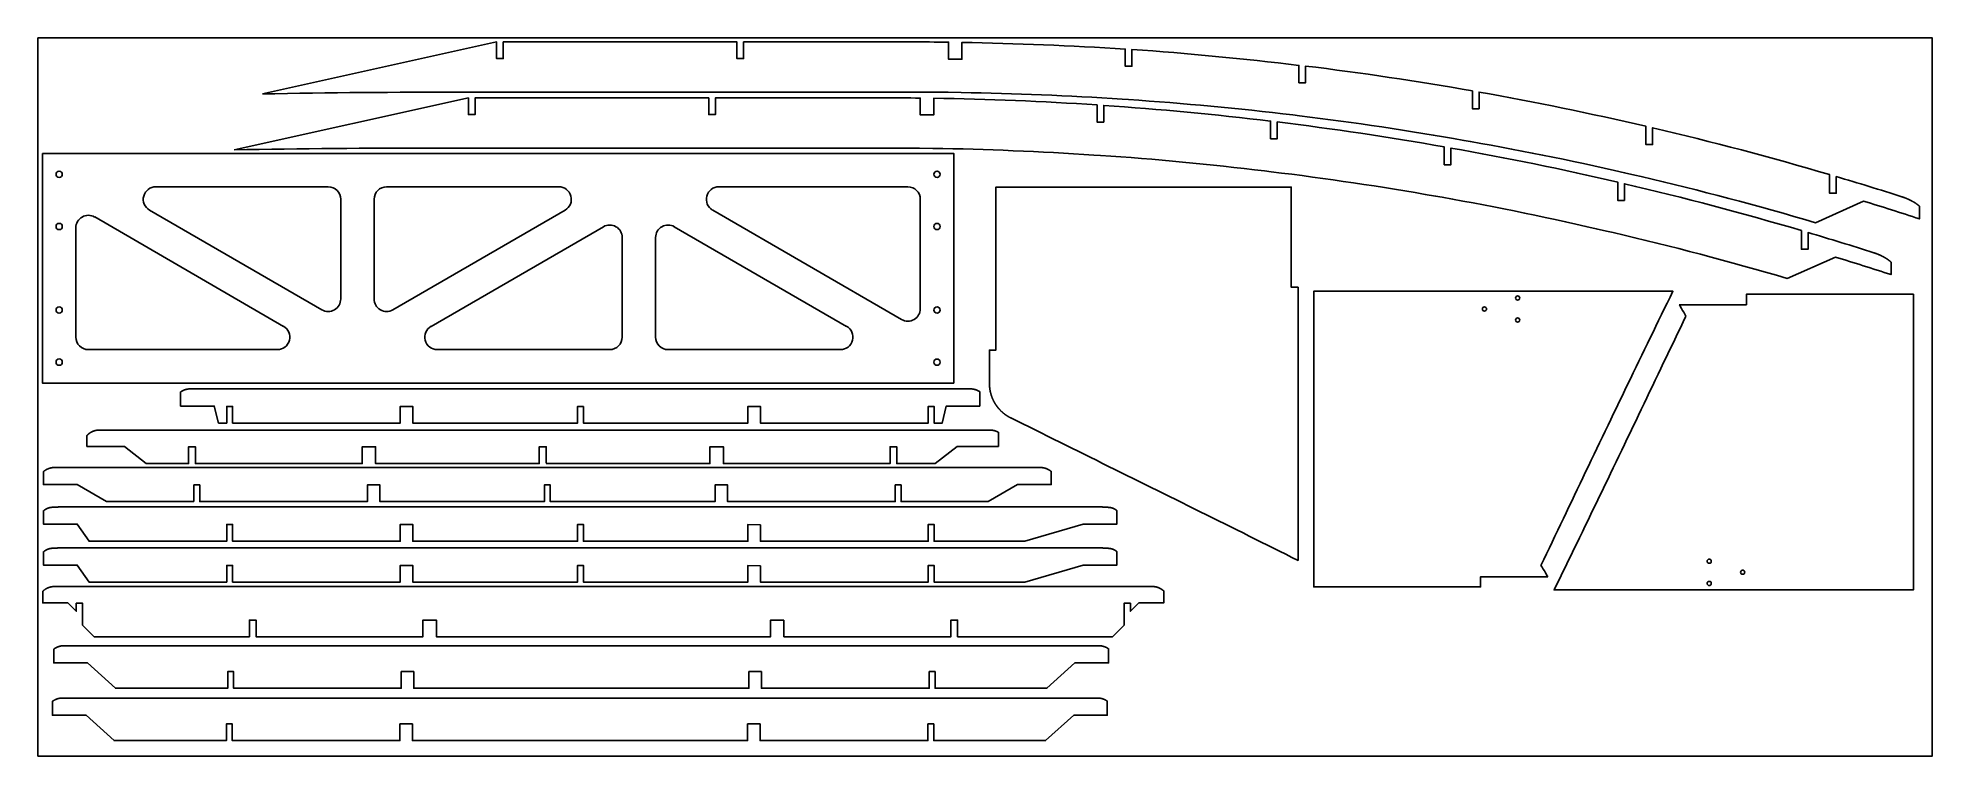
# Model space of a CAD drawing. Header units: inches. Extents: x -572 to -437, y -715 to -380.
# Drawn here: x -571.7 to -458.2, y -668.3 to -625.3 of the extents above; entities that cross this region are included whole.
import ezdxf

# ---------------------------------------------------------------- set-up
doc = ezdxf.new("R2010")
doc.units = ezdxf.units.IN
doc.header["$MEASUREMENT"] = 0
doc.layers.add('pic', color=1, linetype='Continuous')

msp = doc.modelspace()

# ---------------------------------------------------------------- linework, layer by layer
at = {"color": 7, "linetype": 'Continuous', "lineweight": 25}
for p, q in [((-564.62, -634.17), (-554.29, -634.17)), ((-550.79, -634.17), (-540.47, -634.17)), ((-530.88, -634.17), (-519.56, -634.17)), ((-564.99, -635.57), (-554.67, -641.54)), ((-553.54, -634.92), (-553.54, -640.89)), ((-551.54, -634.92), (-551.54, -640.89)), ((-550.42, -641.54), (-540.09, -635.57)), ((-531.25, -635.57), (-519.93, -642.12)), ((-518.81, -641.47), (-518.81, -634.92)), ((-569.41, -643.17), (-569.41, -636.63)), ((-568.28, -635.98), (-556.96, -642.53)), ((-548.12, -642.53), (-537.8, -636.56)), ((-533.55, -636.56), (-523.23, -642.53)), ((-536.67, -637.21), (-536.67, -643.17)), ((-534.67, -637.21), (-534.67, -643.17)), ((-568.66, -643.92), (-557.34, -643.92)), ((-547.75, -643.92), (-537.42, -643.92)), ((-533.92, -643.92), (-523.6, -643.92))]:
    msp.add_line(p, q, dxfattribs=at)
for points in [[(-558.23, -628.61, -0.004489), (-546.24, -628.5), (-544.2, -628.5), (-543.8, -628.5), (-529.8, -628.5), (-529.4, -628.5), (-519.39, -628.5, -0.002917), (-517.15, -628.51), (-516.37, -628.53, -0.012571), (-506.72, -628.92), (-506.33, -628.95, -0.012883), (-496.48, -629.87), (-496.09, -629.92, -0.012968), (-486.24, -631.39), (-485.85, -631.46, -0.013092), (-476, -633.47), (-475.61, -633.56, -0.014063), (-465.17, -636.32), (-462.29, -635.03, -0.004488), (-458.95, -636.09), (-458.95, -635.33), (-458.96, -635.33), (-458.96, -635.32), (-458.97, -635.32), (-458.98, -635.31), (-458.99, -635.3), (-458.99, -635.3), (-459, -635.29), (-459.01, -635.29), (-459.01, -635.28), (-459.02, -635.27), (-459.03, -635.27), (-459.04, -635.26), (-459.04, -635.26), (-459.05, -635.25), (-459.06, -635.25), (-459.07, -635.24), (-459.07, -635.23), (-459.08, -635.23), (-459.09, -635.22), (-459.09, -635.22), (-459.1, -635.21), (-459.11, -635.21), (-459.12, -635.2), (-459.12, -635.2), (-459.13, -635.19), (-459.14, -635.19), (-459.15, -635.18), (-459.16, -635.17), (-459.16, -635.17), (-459.17, -635.16), (-459.18, -635.16), (-459.19, -635.15), (-459.19, -635.15), (-459.2, -635.14), (-459.21, -635.14), (-459.22, -635.13), (-459.22, -635.13), (-459.23, -635.12), (-459.24, -635.12), (-459.25, -635.11), (-459.26, -635.11), (-459.26, -635.1), (-459.27, -635.1), (-459.28, -635.09), (-459.29, -635.09), (-459.3, -635.08), (-459.3, -635.08), (-459.31, -635.07), (-459.32, -635.07), (-459.33, -635.07), (-459.34, -635.06), (-459.34, -635.06), (-459.35, -635.05), (-459.36, -635.05), (-459.37, -635.04), (-459.38, -635.04), (-459.38, -635.03), (-459.39, -635.03), (-459.4, -635.02), (-459.41, -635.02), (-459.42, -635.02), (-459.42, -635.01), (-459.43, -635.01), (-459.44, -635), (-459.45, -635), (-459.46, -634.99), (-459.47, -634.99), (-459.47, -634.99), (-459.48, -634.98), (-459.49, -634.98), (-459.5, -634.97), (-459.51, -634.97), (-459.52, -634.96), (-459.52, -634.96), (-459.53, -634.96), (-459.54, -634.95), (-459.55, -634.95), (-459.56, -634.94), (-459.57, -634.94), (-459.57, -634.94), (-459.58, -634.93), (-459.59, -634.93), (-459.6, -634.92), (-459.61, -634.92), (-459.62, -634.92), (-459.62, -634.91), (-459.63, -634.91), (-459.64, -634.91), (-459.65, -634.9), (-459.66, -634.9), (-459.67, -634.89), (-459.67, -634.89), (-459.68, -634.89), (-459.68, -634.89), (-459.69, -634.88), (-459.7, -634.88), (-459.71, -634.88), (-459.72, -634.87), (-459.73, -634.87), (-459.74, -634.87), (-459.74, -634.86), (-459.75, -634.86), (-459.76, -634.85), (-459.77, -634.85), (-459.78, -634.85), (-459.79, -634.84), (-459.8, -634.84), (-459.8, -634.84), (-459.81, -634.83), (-459.82, -634.83), (-459.83, -634.83), (-459.84, -634.82), (-459.85, -634.82), (-459.86, -634.82), (-459.87, -634.82), (-459.87, -634.81), (-459.88, -634.81), (-459.89, -634.81), (-459.9, -634.8), (-459.91, -634.8), (-459.92, -634.8), (-459.93, -634.79), (-459.94, -634.79), (-459.95, -634.79), (-459.95, -634.78), (-459.96, -634.78), (-459.97, -634.78), (-459.98, -634.78), (-459.99, -634.77, 0.005284), (-463.93, -633.56), (-463.93, -634.56), (-464.33, -634.56), (-464.33, -633.44, 0.014063), (-474.93, -630.64), (-474.93, -631.64), (-475.33, -631.64), (-475.33, -630.55, 0.013092), (-485.33, -628.5), (-485.33, -629.5), (-485.73, -629.5), (-485.73, -628.43, 0.012968), (-495.73, -626.94), (-495.73, -627.94), (-496.13, -627.94), (-496.13, -626.9, 0.012883), (-506.13, -625.95), (-506.13, -626.95), (-506.53, -626.95), (-506.53, -625.93, 0.012571), (-516.32, -625.53), (-516.32, -626.53), (-517.12, -626.53), (-517.12, -625.51, 0.002917), (-519.39, -625.5), (-529.4, -625.5), (-529.4, -626.5), (-529.8, -626.5), (-529.8, -625.5), (-543.8, -625.5), (-543.8, -626.5), (-544.2, -626.5), (-544.2, -625.5)], [(-559.92, -631.96, -0.004489), (-547.94, -631.85), (-545.89, -631.85), (-545.49, -631.85), (-531.49, -631.85), (-531.09, -631.85), (-521.08, -631.85, -0.002917), (-518.85, -631.86), (-518.06, -631.87, -0.012571), (-508.42, -632.27), (-508.02, -632.29, -0.012883), (-498.18, -633.22), (-497.78, -633.27, -0.012968), (-487.94, -634.73), (-487.54, -634.8, -0.013092), (-477.7, -636.82), (-477.3, -636.91, -0.014063), (-466.87, -639.66), (-463.98, -638.38, -0.004488), (-460.64, -639.43), (-460.64, -638.68), (-460.65, -638.67), (-460.66, -638.67), (-460.66, -638.66), (-460.67, -638.66), (-460.68, -638.65), (-460.68, -638.64), (-460.69, -638.64), (-460.7, -638.63), (-460.71, -638.63), (-460.71, -638.62), (-460.72, -638.61), (-460.73, -638.61), (-460.73, -638.6), (-460.74, -638.6), (-460.75, -638.59), (-460.76, -638.59), (-460.76, -638.58), (-460.77, -638.57), (-460.78, -638.57), (-460.79, -638.56), (-460.79, -638.56), (-460.8, -638.55), (-460.81, -638.55), (-460.82, -638.54), (-460.82, -638.54), (-460.83, -638.53), (-460.84, -638.53), (-460.85, -638.52), (-460.85, -638.52), (-460.86, -638.51), (-460.87, -638.5), (-460.88, -638.5), (-460.88, -638.49), (-460.89, -638.49), (-460.9, -638.48), (-460.91, -638.48), (-460.92, -638.47), (-460.92, -638.47), (-460.93, -638.46), (-460.94, -638.46), (-460.95, -638.45), (-460.95, -638.45), (-460.96, -638.44), (-460.97, -638.44), (-460.98, -638.43), (-460.99, -638.43), (-460.99, -638.43), (-461, -638.42), (-461.01, -638.42), (-461.02, -638.41), (-461.03, -638.41), (-461.03, -638.4), (-461.04, -638.4), (-461.05, -638.39), (-461.06, -638.39), (-461.07, -638.38), (-461.07, -638.38), (-461.08, -638.37), (-461.09, -638.37), (-461.1, -638.37), (-461.11, -638.36), (-461.12, -638.36), (-461.12, -638.35), (-461.13, -638.35), (-461.14, -638.34), (-461.15, -638.34), (-461.16, -638.34), (-461.17, -638.33), (-461.17, -638.33), (-461.18, -638.32), (-461.19, -638.32), (-461.2, -638.31), (-461.21, -638.31), (-461.21, -638.31), (-461.22, -638.3), (-461.23, -638.3), (-461.24, -638.29), (-461.25, -638.29), (-461.26, -638.29), (-461.26, -638.28), (-461.27, -638.28), (-461.28, -638.27), (-461.29, -638.27), (-461.3, -638.27), (-461.31, -638.26), (-461.32, -638.26), (-461.32, -638.25), (-461.33, -638.25), (-461.34, -638.25), (-461.35, -638.24), (-461.36, -638.24), (-461.36, -638.24), (-461.37, -638.24), (-461.37, -638.23), (-461.38, -638.23), (-461.39, -638.23), (-461.4, -638.22), (-461.41, -638.22), (-461.42, -638.21), (-461.43, -638.21), (-461.44, -638.21), (-461.44, -638.2), (-461.45, -638.2), (-461.46, -638.2), (-461.47, -638.19), (-461.48, -638.19), (-461.49, -638.19), (-461.5, -638.18), (-461.5, -638.18), (-461.51, -638.18), (-461.52, -638.17), (-461.53, -638.17), (-461.54, -638.17), (-461.55, -638.16), (-461.56, -638.16), (-461.57, -638.16), (-461.57, -638.15), (-461.58, -638.15), (-461.59, -638.15), (-461.6, -638.15), (-461.61, -638.14), (-461.62, -638.14), (-461.63, -638.14), (-461.64, -638.13), (-461.64, -638.13), (-461.65, -638.13), (-461.66, -638.12), (-461.67, -638.12), (-461.68, -638.12, 0.005284), (-465.62, -636.91), (-465.62, -637.91), (-466.02, -637.91), (-466.02, -636.79, 0.014063), (-476.62, -633.99), (-476.62, -634.99), (-477.02, -634.99), (-477.02, -633.89, 0.013092), (-487.02, -631.85), (-487.02, -632.85), (-487.42, -632.85), (-487.42, -631.78, 0.012968), (-497.42, -630.29), (-497.42, -631.29), (-497.82, -631.29), (-497.82, -630.24, 0.012883), (-507.82, -629.3), (-507.82, -630.3), (-508.22, -630.3), (-508.22, -629.27, 0.012571), (-518.01, -628.87), (-518.01, -629.87), (-518.81, -629.87), (-518.81, -628.86, 0.002917), (-521.08, -628.85), (-531.09, -628.85), (-531.09, -629.85), (-531.49, -629.85), (-531.49, -628.85), (-545.49, -628.85), (-545.49, -629.85), (-545.89, -629.85), (-545.89, -628.85)]]:
    msp.add_lwpolyline(points, format="xyb", close=True, dxfattribs=at)
for points in [[(-571.41, -632.17), (-571.41, -645.92), (-516.81, -645.92), (-516.81, -632.17)], [(-539, -647.32), (-539, -648.32), (-529.14, -648.32), (-529.14, -647.32), (-528.39, -647.32), (-528.39, -648.32), (-518.34, -648.32), (-518.34, -647.32), (-517.99, -647.32), (-517.99, -648.32), (-517.5, -648.32), (-517.26, -647.3), (-515.25, -647.3), (-515.25, -646.43), (-515.27, -646.43), (-515.27, -646.42), (-515.28, -646.42), (-515.28, -646.42), (-515.29, -646.42), (-515.29, -646.41), (-515.29, -646.41), (-515.3, -646.41), (-515.3, -646.41), (-515.31, -646.4), (-515.31, -646.4), (-515.31, -646.4), (-515.32, -646.4), (-515.32, -646.39), (-515.33, -646.39), (-515.33, -646.39), (-515.33, -646.39), (-515.34, -646.39), (-515.34, -646.38), (-515.35, -646.38), (-515.35, -646.38), (-515.35, -646.38), (-515.36, -646.38), (-515.36, -646.37), (-515.37, -646.37), (-515.37, -646.37), (-515.38, -646.37), (-515.38, -646.36), (-515.38, -646.36), (-515.39, -646.36), (-515.39, -646.36), (-515.4, -646.36), (-515.4, -646.36), (-515.41, -646.35), (-515.41, -646.35), (-515.41, -646.35), (-515.42, -646.35), (-515.42, -646.35), (-515.43, -646.34), (-515.43, -646.34), (-515.44, -646.34), (-515.44, -646.34), (-515.44, -646.34), (-515.45, -646.34), (-515.45, -646.33), (-515.46, -646.33), (-515.46, -646.33), (-515.47, -646.33), (-515.47, -646.33), (-515.48, -646.33), (-515.48, -646.32), (-515.48, -646.32), (-515.49, -646.32), (-515.49, -646.32), (-515.5, -646.32), (-515.5, -646.32), (-515.51, -646.32), (-515.51, -646.31), (-515.52, -646.31), (-515.52, -646.31), (-515.52, -646.31), (-515.53, -646.31), (-515.53, -646.31), (-515.54, -646.31), (-515.54, -646.31), (-515.55, -646.3), (-515.55, -646.3), (-515.56, -646.3), (-515.56, -646.3), (-515.56, -646.3), (-515.57, -646.3), (-515.57, -646.3), (-515.58, -646.3), (-515.58, -646.29), (-515.59, -646.29), (-515.59, -646.29), (-515.6, -646.29), (-515.6, -646.29), (-515.61, -646.29), (-515.61, -646.29), (-515.61, -646.29), (-515.62, -646.29), (-515.62, -646.29), (-515.63, -646.29), (-515.63, -646.28), (-515.64, -646.28), (-515.64, -646.28), (-515.65, -646.28), (-515.65, -646.28), (-515.66, -646.28), (-515.66, -646.28), (-515.67, -646.28), (-515.67, -646.28), (-515.67, -646.28), (-515.68, -646.28), (-515.68, -646.28), (-515.69, -646.28), (-515.69, -646.28), (-515.7, -646.27), (-515.7, -646.27), (-515.71, -646.27), (-515.71, -646.27), (-515.72, -646.27), (-515.72, -646.27), (-515.73, -646.27), (-515.73, -646.27), (-515.74, -646.27), (-515.74, -646.27), (-515.74, -646.27), (-515.75, -646.27), (-515.75, -646.27), (-515.76, -646.27), (-515.76, -646.27), (-515.77, -646.27), (-515.77, -646.27), (-515.78, -646.27), (-515.78, -646.27), (-515.79, -646.27), (-515.79, -646.27), (-515.8, -646.27), (-515.8, -646.27), (-515.81, -646.27), (-515.81, -646.27), (-515.81, -646.27), (-515.82, -646.27), (-515.82, -646.27), (-515.83, -646.27), (-515.83, -646.27), (-562.53, -646.27), (-562.53, -646.27), (-562.54, -646.27), (-562.54, -646.27), (-562.55, -646.27), (-562.55, -646.27), (-562.56, -646.27), (-562.56, -646.27), (-562.57, -646.27), (-562.57, -646.27), (-562.57, -646.27), (-562.58, -646.27), (-562.58, -646.27), (-562.59, -646.27), (-562.59, -646.27), (-562.6, -646.27), (-562.6, -646.27), (-562.61, -646.27), (-562.61, -646.27), (-562.62, -646.27), (-562.62, -646.27), (-562.63, -646.27), (-562.63, -646.27), (-562.64, -646.27), (-562.64, -646.27), (-562.65, -646.27), (-562.65, -646.27), (-562.66, -646.27), (-562.66, -646.27), (-562.67, -646.28), (-562.67, -646.28), (-562.68, -646.28), (-562.68, -646.28), (-562.69, -646.28), (-562.69, -646.28), (-562.7, -646.28), (-562.7, -646.28), (-562.71, -646.28), (-562.71, -646.28), (-562.72, -646.28), (-562.72, -646.28), (-562.72, -646.28), (-562.73, -646.29), (-562.73, -646.29), (-562.74, -646.29), (-562.74, -646.29), (-562.75, -646.29), (-562.75, -646.29), (-562.76, -646.29), (-562.76, -646.29), (-562.77, -646.29), (-562.77, -646.29), (-562.78, -646.3), (-562.78, -646.3), (-562.79, -646.3), (-562.79, -646.3), (-562.79, -646.3), (-562.8, -646.3), (-562.8, -646.3), (-562.81, -646.3), (-562.81, -646.3), (-562.81, -646.3), (-562.82, -646.31), (-562.82, -646.31), (-562.83, -646.31), (-562.83, -646.31), (-562.84, -646.31), (-562.84, -646.31), (-562.85, -646.31), (-562.85, -646.32), (-562.86, -646.32), (-562.86, -646.32), (-562.87, -646.32), (-562.87, -646.32), (-562.88, -646.32), (-562.88, -646.32), (-562.88, -646.33), (-562.89, -646.33), (-562.89, -646.33), (-562.9, -646.33), (-562.9, -646.33), (-562.91, -646.33), (-562.91, -646.34), (-562.92, -646.34), (-562.92, -646.34), (-562.93, -646.34), (-562.93, -646.34), (-562.93, -646.35), (-562.94, -646.35), (-562.94, -646.35), (-562.95, -646.35), (-562.95, -646.35), (-562.96, -646.35), (-562.96, -646.36), (-562.97, -646.36), (-562.97, -646.36), (-562.97, -646.36), (-562.98, -646.36), (-562.98, -646.37), (-562.99, -646.37), (-562.99, -646.37), (-563, -646.37), (-563, -646.38), (-563.01, -646.38), (-563.01, -646.38), (-563.01, -646.38), (-563.02, -646.38), (-563.02, -646.39), (-563.03, -646.39), (-563.03, -646.39), (-563.04, -646.39), (-563.04, -646.4), (-563.04, -646.4), (-563.05, -646.4), (-563.05, -646.4), (-563.06, -646.41), (-563.06, -646.41), (-563.07, -646.41), (-563.07, -646.41), (-563.07, -646.41), (-563.08, -646.42), (-563.08, -646.42), (-563.09, -646.42), (-563.09, -646.43), (-563.09, -646.43), (-563.1, -646.43), (-563.1, -646.43), (-563.11, -646.44), (-563.11, -646.44), (-563.13, -646.45), (-563.13, -647.3), (-561.12, -647.3), (-560.86, -648.32), (-560.37, -648.32), (-560.37, -647.32), (-560.02, -647.32), (-560.02, -648.32), (-549.97, -648.32), (-549.97, -647.32), (-549.22, -647.32), (-549.22, -648.32), (-539.35, -648.32), (-539.35, -647.32)], [(-562.34, -653.02), (-562.84, -653.02), (-563.31, -653.02), (-563.78, -653.02), (-564.25, -653.02), (-564.73, -653.02), (-565.2, -653.02), (-565.67, -653.02), (-566.14, -653.02), (-566.62, -653.02), (-567.09, -653.02), (-567.57, -653.02), (-569.33, -652), (-571.35, -652), (-571.35, -651.23), (-571.34, -651.22), (-571.34, -651.21), (-571.33, -651.21), (-571.33, -651.21), (-571.32, -651.2), (-571.32, -651.2), (-571.31, -651.19), (-571.31, -651.19), (-571.3, -651.19), (-571.3, -651.18), (-571.3, -651.18), (-571.29, -651.18), (-571.29, -651.17), (-571.28, -651.17), (-571.28, -651.17), (-571.27, -651.16), (-571.27, -651.16), (-571.26, -651.16), (-571.26, -651.15), (-571.25, -651.15), (-571.25, -651.15), (-571.24, -651.14), (-571.24, -651.14), (-571.23, -651.14), (-571.23, -651.14), (-571.23, -651.13), (-571.22, -651.13), (-571.22, -651.13), (-571.21, -651.12), (-571.21, -651.12), (-571.2, -651.12), (-571.2, -651.11), (-571.19, -651.11), (-571.19, -651.11), (-571.18, -651.11), (-571.18, -651.1), (-571.17, -651.1), (-571.17, -651.1), (-571.16, -651.1), (-571.16, -651.09), (-571.15, -651.09), (-571.15, -651.09), (-571.14, -651.08), (-571.14, -651.08), (-571.13, -651.08), (-571.13, -651.08), (-571.12, -651.07), (-571.12, -651.07), (-571.11, -651.07), (-571.1, -651.07), (-571.1, -651.07), (-571.09, -651.06), (-571.09, -651.06), (-571.08, -651.06), (-571.08, -651.06), (-571.07, -651.05), (-571.07, -651.05), (-571.06, -651.05), (-571.06, -651.05), (-571.05, -651.05), (-571.05, -651.04), (-571.04, -651.04), (-571.04, -651.04), (-571.03, -651.04), (-571.03, -651.04), (-571.02, -651.03), (-571.02, -651.03), (-571.01, -651.03), (-571, -651.03), (-571, -651.03), (-570.99, -651.02), (-570.99, -651.02), (-570.98, -651.02), (-570.98, -651.02), (-570.97, -651.02), (-570.97, -651.02), (-570.96, -651.01), (-570.96, -651.01), (-570.95, -651.01), (-570.94, -651.01), (-570.94, -651.01), (-570.93, -651.01), (-570.93, -651.01), (-570.92, -651), (-570.92, -651), (-570.91, -651), (-570.91, -651), (-570.9, -651), (-570.89, -651), (-570.89, -651), (-570.88, -651), (-570.88, -650.99), (-570.87, -650.99), (-570.87, -650.99), (-570.86, -650.99), (-570.86, -650.99), (-570.85, -650.99), (-570.84, -650.99), (-570.84, -650.99), (-570.83, -650.99), (-570.83, -650.99), (-570.82, -650.98), (-570.82, -650.98), (-570.81, -650.98), (-570.8, -650.98), (-570.8, -650.98), (-570.79, -650.98), (-570.79, -650.98), (-570.78, -650.98), (-570.78, -650.98), (-570.77, -650.98), (-570.77, -650.98), (-570.76, -650.98), (-570.75, -650.98), (-570.75, -650.98), (-570.74, -650.98), (-570.74, -650.98), (-570.73, -650.98), (-570.73, -650.98), (-570.72, -650.98), (-570.71, -650.98), (-570.71, -650.97), (-570.7, -650.97), (-570.7, -650.97), (-570.69, -650.97), (-570.69, -650.97), (-570.68, -650.97), (-570.67, -650.97), (-511.63, -650.97), (-511.62, -650.97), (-511.62, -650.97), (-511.61, -650.97), (-511.61, -650.97), (-511.6, -650.97), (-511.6, -650.97), (-511.59, -650.98), (-511.58, -650.98), (-511.58, -650.98), (-511.57, -650.98), (-511.57, -650.98), (-511.56, -650.98), (-511.56, -650.98), (-511.55, -650.98), (-511.55, -650.98), (-511.54, -650.98), (-511.54, -650.98), (-511.53, -650.98), (-511.52, -650.98), (-511.52, -650.98), (-511.51, -650.98), (-511.51, -650.98), (-511.5, -650.98), (-511.5, -650.98), (-511.49, -650.98), (-511.49, -650.98), (-511.48, -650.98), (-511.48, -650.99), (-511.47, -650.99), (-511.46, -650.99), (-511.46, -650.99), (-511.45, -650.99), (-511.45, -650.99), (-511.44, -650.99), (-511.44, -650.99), (-511.43, -650.99), (-511.43, -650.99), (-511.42, -651), (-511.42, -651), (-511.41, -651), (-511.41, -651), (-511.4, -651), (-511.39, -651), (-511.39, -651), (-511.38, -651), (-511.38, -651), (-511.37, -651.01), (-511.37, -651.01), (-511.36, -651.01), (-511.36, -651.01), (-511.35, -651.01), (-511.35, -651.01), (-511.34, -651.01), (-511.34, -651.02), (-511.33, -651.02), (-511.33, -651.02), (-511.32, -651.02), (-511.32, -651.02), (-511.31, -651.02), (-511.3, -651.03), (-511.3, -651.03), (-511.29, -651.03), (-511.29, -651.03), (-511.28, -651.03), (-511.28, -651.03), (-511.27, -651.04), (-511.27, -651.04), (-511.26, -651.04), (-511.26, -651.04), (-511.25, -651.04), (-511.25, -651.05), (-511.24, -651.05), (-511.24, -651.05), (-511.23, -651.05), (-511.23, -651.05), (-511.22, -651.06), (-511.22, -651.06), (-511.21, -651.06), (-511.21, -651.06), (-511.2, -651.07), (-511.2, -651.07), (-511.19, -651.07), (-511.19, -651.07), (-511.18, -651.07), (-511.18, -651.08), (-511.17, -651.08), (-511.17, -651.08), (-511.16, -651.08), (-511.16, -651.09), (-511.15, -651.09), (-511.15, -651.09), (-511.14, -651.09), (-511.14, -651.1), (-511.13, -651.1), (-511.13, -651.1), (-511.12, -651.1), (-511.12, -651.11), (-511.11, -651.11), (-511.11, -651.11), (-511.1, -651.12), (-511.1, -651.12), (-511.1, -651.12), (-511.09, -651.12), (-511.09, -651.13), (-511.08, -651.13), (-511.08, -651.13), (-511.07, -651.14), (-511.07, -651.14), (-511.06, -651.14), (-511.06, -651.14), (-511.05, -651.15), (-511.05, -651.15), (-511.04, -651.15), (-511.04, -651.16), (-511.04, -651.16), (-511.03, -651.16), (-511.03, -651.17), (-511.02, -651.17), (-511.02, -651.17), (-511.01, -651.18), (-511.01, -651.18), (-511, -651.18), (-511, -651.19), (-511, -651.19), (-510.99, -651.19), (-510.99, -651.2), (-510.98, -651.2), (-510.97, -651.21), (-510.97, -652), (-512.99, -652), (-514.75, -653.02), (-519.96, -653.02), (-519.96, -652.02), (-520.31, -652.02), (-520.31, -653.02), (-530.36, -653.02), (-530.36, -652.02), (-531.11, -652.02), (-531.11, -653.02), (-540.98, -653.02), (-540.98, -652.02), (-541.33, -652.02), (-541.33, -653.02), (-551.19, -653.02), (-551.19, -652.02), (-551.94, -652.02), (-551.94, -653.02), (-561.99, -653.02), (-561.99, -652.02), (-562.34, -652.02)], [(-528.39, -654.41), (-529.14, -654.39), (-529.14, -655.39), (-539, -655.39), (-539, -654.39), (-539.35, -654.39), (-539.35, -655.39), (-549.22, -655.39), (-549.22, -654.39), (-549.97, -654.39), (-549.97, -655.39), (-560.02, -655.39), (-560.02, -654.39), (-560.37, -654.39), (-560.37, -655.39), (-568.62, -655.39), (-569.33, -654.37), (-571.35, -654.37), (-571.35, -653.57), (-571.33, -653.56), (-571.33, -653.56), (-571.33, -653.56), (-571.33, -653.56), (-571.33, -653.56), (-571.33, -653.56), (-571.32, -653.56), (-571.32, -653.55), (-571.32, -653.55), (-571.32, -653.55), (-571.32, -653.55), (-571.31, -653.55), (-571.31, -653.55), (-571.31, -653.55), (-571.31, -653.54), (-571.31, -653.54), (-571.31, -653.54), (-571.3, -653.54), (-571.3, -653.54), (-571.3, -653.54), (-571.3, -653.54), (-571.3, -653.54), (-571.29, -653.53), (-571.29, -653.53), (-571.29, -653.53), (-571.29, -653.53), (-571.29, -653.53), (-571.28, -653.53), (-571.28, -653.53), (-571.28, -653.52), (-571.28, -653.52), (-571.28, -653.52), (-571.28, -653.52), (-571.27, -653.52), (-571.27, -653.52), (-571.27, -653.52), (-571.27, -653.52), (-571.27, -653.51), (-571.26, -653.51), (-571.26, -653.51), (-571.26, -653.51), (-571.26, -653.51), (-571.26, -653.51), (-571.25, -653.51), (-571.25, -653.51), (-571.25, -653.5), (-571.25, -653.5), (-571.25, -653.5), (-571.24, -653.5), (-571.24, -653.5), (-571.24, -653.5), (-571.24, -653.5), (-571.24, -653.5), (-571.23, -653.49), (-571.23, -653.49), (-571.23, -653.49), (-571.23, -653.49), (-571.23, -653.49), (-571.22, -653.49), (-571.22, -653.49), (-571.22, -653.49), (-571.22, -653.49), (-571.22, -653.48), (-571.21, -653.48), (-571.21, -653.48), (-571.21, -653.48), (-571.21, -653.48), (-571.21, -653.48), (-571.2, -653.48), (-571.2, -653.48), (-571.2, -653.47), (-571.2, -653.47), (-571.2, -653.47), (-571.19, -653.47), (-571.19, -653.47), (-571.19, -653.47), (-571.19, -653.47), (-571.19, -653.47), (-571.18, -653.47), (-571.18, -653.46), (-571.18, -653.46), (-571.18, -653.46), (-571.18, -653.46), (-571.17, -653.46), (-571.17, -653.46), (-571.17, -653.46), (-571.17, -653.46), (-571.17, -653.46), (-571.16, -653.46), (-571.16, -653.45), (-571.16, -653.45), (-571.16, -653.45), (-571.16, -653.45), (-571.15, -653.45), (-571.15, -653.45), (-571.15, -653.45), (-571.15, -653.45), (-571.15, -653.45), (-571.14, -653.44), (-571.14, -653.44), (-571.14, -653.44), (-571.14, -653.44), (-571.14, -653.44), (-571.13, -653.44), (-571.13, -653.44), (-571.13, -653.44), (-571.13, -653.44), (-571.12, -653.44), (-571.12, -653.43), (-571.12, -653.43), (-571.12, -653.43), (-571.12, -653.43), (-571.11, -653.43), (-571.11, -653.43), (-571.11, -653.43), (-571.11, -653.43), (-571.11, -653.43), (-571.1, -653.43), (-571.1, -653.43), (-571.1, -653.42), (-571.1, -653.42), (-571.1, -653.42), (-571.09, -653.42), (-571.09, -653.42), (-571.09, -653.42), (-571.09, -653.42), (-571.08, -653.42), (-571.08, -653.42), (-571.08, -653.42), (-571.08, -653.42), (-571.08, -653.42), (-571.07, -653.41), (-571.07, -653.41), (-571.07, -653.41), (-571.07, -653.41), (-571.07, -653.41), (-571.06, -653.41), (-571.06, -653.41), (-571.06, -653.41), (-571.06, -653.41), (-571.05, -653.41), (-571.05, -653.41), (-571.05, -653.41), (-571.05, -653.4), (-571.05, -653.4), (-571.04, -653.4), (-571.04, -653.4), (-571.04, -653.4), (-571.04, -653.4), (-571.04, -653.4), (-571.04, -653.4), (-571.04, -653.4), (-571.04, -653.4), (-571.03, -653.4), (-571.03, -653.4), (-571.03, -653.4), (-571.03, -653.4), (-571.03, -653.4), (-571.03, -653.4), (-571.03, -653.4), (-571.03, -653.4), (-571.02, -653.4), (-571.02, -653.4), (-571.02, -653.4), (-571.02, -653.4), (-571.02, -653.39), (-571.02, -653.39), (-571.02, -653.39), (-571.02, -653.39), (-571.01, -653.39), (-571.01, -653.39), (-571.01, -653.39), (-571.01, -653.39), (-571.01, -653.39), (-571.01, -653.39), (-571.01, -653.39), (-571.01, -653.39), (-571.01, -653.39), (-571.01, -653.39), (-571.01, -653.39), (-571.01, -653.39), (-571.01, -653.39), (-571, -653.39), (-571, -653.39), (-571, -653.39), (-571, -653.39), (-571, -653.39), (-571, -653.39), (-571, -653.39), (-571, -653.39), (-571, -653.39), (-571, -653.39), (-571, -653.39), (-571, -653.39), (-571, -653.39), (-571, -653.39), (-571, -653.39), (-571, -653.39), (-570.99, -653.39), (-570.99, -653.39), (-570.99, -653.39), (-570.99, -653.39), (-570.99, -653.39), (-570.99, -653.39), (-570.99, -653.39), (-570.99, -653.39), (-570.99, -653.39), (-570.99, -653.39), (-570.99, -653.39), (-570.99, -653.39), (-570.99, -653.39), (-570.99, -653.39), (-570.99, -653.38), (-570.98, -653.38), (-570.98, -653.38), (-570.98, -653.38), (-570.98, -653.38), (-570.98, -653.38), (-570.98, -653.38), (-570.98, -653.38), (-570.98, -653.38), (-570.98, -653.38), (-570.98, -653.38), (-570.98, -653.38), (-570.98, -653.38), (-570.98, -653.38), (-570.98, -653.38), (-570.97, -653.38), (-570.97, -653.38), (-570.97, -653.38), (-570.97, -653.38), (-570.97, -653.38), (-570.97, -653.38), (-570.97, -653.38), (-570.97, -653.38), (-570.97, -653.38), (-570.97, -653.38), (-570.97, -653.38), (-570.97, -653.38), (-570.97, -653.38), (-570.96, -653.38), (-570.96, -653.38), (-570.96, -653.38), (-570.96, -653.38), (-570.96, -653.38), (-570.96, -653.38), (-570.96, -653.38), (-570.96, -653.38), (-570.96, -653.38), (-570.96, -653.38), (-570.96, -653.38), (-570.96, -653.38), (-570.96, -653.38), (-570.95, -653.38), (-570.95, -653.38), (-570.95, -653.38), (-570.95, -653.38), (-570.95, -653.38), (-570.95, -653.38), (-570.95, -653.38), (-570.95, -653.38), (-570.95, -653.38), (-570.95, -653.38), (-570.95, -653.38), (-570.95, -653.38), (-570.94, -653.38), (-570.94, -653.38), (-570.94, -653.38), (-570.94, -653.38), (-570.94, -653.38), (-570.94, -653.38), (-570.94, -653.38), (-570.94, -653.38), (-570.94, -653.38), (-570.94, -653.37), (-570.94, -653.37), (-570.93, -653.37), (-570.93, -653.37), (-570.93, -653.37), (-570.93, -653.37), (-570.93, -653.37), (-570.93, -653.37), (-570.93, -653.37), (-570.93, -653.37), (-570.93, -653.37), (-570.93, -653.37), (-570.93, -653.37), (-570.92, -653.37), (-570.92, -653.37), (-570.92, -653.37), (-570.92, -653.37), (-570.92, -653.37), (-570.92, -653.37), (-570.92, -653.37), (-570.92, -653.37), (-570.92, -653.37), (-570.92, -653.37), (-570.91, -653.37), (-570.91, -653.37), (-570.91, -653.37), (-570.91, -653.37), (-570.91, -653.37), (-570.91, -653.37), (-570.91, -653.37), (-570.91, -653.37), (-570.91, -653.37), (-570.9, -653.37), (-570.9, -653.37), (-570.9, -653.37), (-570.9, -653.37), (-570.9, -653.37), (-570.9, -653.37), (-570.9, -653.37), (-570.9, -653.37), (-570.9, -653.37), (-570.89, -653.37), (-570.89, -653.37), (-570.89, -653.37), (-570.89, -653.37), (-570.89, -653.37), (-570.89, -653.37), (-570.89, -653.37), (-570.89, -653.37), (-570.89, -653.37), (-570.88, -653.37), (-570.88, -653.37), (-570.88, -653.37), (-570.88, -653.37), (-570.88, -653.37), (-570.88, -653.37), (-570.88, -653.37), (-570.88, -653.37), (-570.87, -653.37), (-570.87, -653.37), (-570.87, -653.37), (-570.87, -653.37), (-570.87, -653.37), (-570.87, -653.37), (-570.87, -653.37), (-570.87, -653.37), (-570.87, -653.37), (-570.87, -653.37), (-570.87, -653.37), (-570.87, -653.37), (-570.87, -653.37), (-570.87, -653.37), (-570.87, -653.37), (-570.87, -653.37), (-570.86, -653.37), (-570.86, -653.37), (-570.86, -653.37), (-570.86, -653.37), (-570.86, -653.37), (-570.86, -653.37), (-570.86, -653.37), (-570.86, -653.37), (-570.86, -653.37), (-570.86, -653.37), (-570.86, -653.37), (-570.86, -653.37), (-570.86, -653.37), (-570.86, -653.37), (-570.86, -653.37), (-570.86, -653.37), (-570.85, -653.36), (-570.85, -653.36), (-570.85, -653.36), (-570.85, -653.36), (-570.85, -653.36), (-570.85, -653.36), (-570.85, -653.36), (-570.85, -653.36), (-570.85, -653.36), (-570.85, -653.36), (-570.85, -653.36), (-570.85, -653.36), (-570.85, -653.36), (-570.85, -653.36), (-570.85, -653.36), (-570.84, -653.36), (-570.84, -653.36), (-570.84, -653.36), (-570.84, -653.36), (-570.84, -653.36), (-570.84, -653.36), (-570.84, -653.36), (-570.84, -653.36), (-570.84, -653.36), (-570.84, -653.36), (-570.84, -653.36), (-570.84, -653.36), (-570.84, -653.36), (-570.84, -653.36), (-570.83, -653.36), (-570.83, -653.36), (-570.83, -653.36), (-570.83, -653.36), (-570.83, -653.36), (-570.83, -653.36), (-570.83, -653.36), (-570.83, -653.36), (-570.83, -653.36), (-570.83, -653.36), (-570.83, -653.36), (-570.83, -653.36), (-570.83, -653.36), (-570.83, -653.36), (-570.82, -653.36), (-570.82, -653.36), (-570.82, -653.36), (-570.82, -653.36), (-570.82, -653.36), (-570.82, -653.36), (-570.82, -653.36), (-570.82, -653.36), (-570.82, -653.36), (-570.82, -653.36), (-570.82, -653.36), (-570.82, -653.36), (-570.82, -653.36), (-570.81, -653.36), (-570.81, -653.36), (-570.81, -653.36), (-570.81, -653.36), (-570.81, -653.36), (-570.81, -653.36), (-570.81, -653.36), (-570.81, -653.36), (-570.81, -653.36), (-570.81, -653.36), (-570.81, -653.36), (-570.81, -653.36), (-570.81, -653.36), (-570.8, -653.36), (-570.8, -653.36), (-570.8, -653.36), (-570.8, -653.36), (-570.8, -653.36), (-570.8, -653.36), (-570.8, -653.36), (-570.8, -653.36), (-570.8, -653.36), (-570.8, -653.36), (-570.8, -653.36), (-570.8, -653.36), (-570.79, -653.36), (-570.79, -653.36), (-570.79, -653.36), (-570.79, -653.36), (-570.79, -653.36), (-570.79, -653.36), (-570.79, -653.36), (-570.79, -653.36), (-570.79, -653.36), (-570.79, -653.36), (-570.79, -653.36), (-570.79, -653.36), (-570.78, -653.36), (-570.78, -653.36), (-570.78, -653.36), (-570.78, -653.36), (-570.78, -653.36), (-570.78, -653.36), (-570.78, -653.36), (-570.78, -653.36), (-570.78, -653.36), (-570.78, -653.36), (-570.78, -653.36), (-570.78, -653.36), (-570.77, -653.36), (-570.77, -653.36), (-570.77, -653.36), (-570.77, -653.36), (-570.77, -653.36), (-570.77, -653.36), (-570.77, -653.36), (-570.77, -653.36), (-570.77, -653.36), (-570.77, -653.36), (-570.77, -653.36), (-570.76, -653.36), (-570.76, -653.36), (-570.76, -653.36), (-570.76, -653.36), (-570.76, -653.36), (-570.76, -653.36), (-570.76, -653.36), (-570.76, -653.36), (-570.76, -653.36), (-570.76, -653.36), (-570.76, -653.36), (-570.76, -653.36), (-570.75, -653.36), (-570.75, -653.36), (-570.75, -653.36), (-570.75, -653.36), (-570.75, -653.36), (-570.75, -653.36), (-570.75, -653.36), (-570.75, -653.36), (-570.75, -653.36), (-570.75, -653.36), (-570.74, -653.36), (-570.74, -653.36), (-570.74, -653.36), (-570.74, -653.36), (-570.74, -653.36), (-570.74, -653.36), (-570.74, -653.36), (-570.74, -653.36), (-570.74, -653.36), (-570.74, -653.36), (-570.74, -653.36), (-570.73, -653.36), (-570.73, -653.36), (-570.73, -653.36), (-570.73, -653.36), (-570.73, -653.36), (-570.73, -653.36), (-570.73, -653.36), (-570.73, -653.36), (-570.73, -653.36), (-570.73, -653.36), (-570.72, -653.36), (-570.72, -653.36), (-570.72, -653.36), (-570.72, -653.36), (-570.72, -653.36), (-570.72, -653.36), (-570.72, -653.36), (-570.72, -653.35), (-570.72, -653.35), (-570.72, -653.35), (-570.71, -653.35), (-570.71, -653.35), (-570.71, -653.35), (-570.71, -653.35), (-570.71, -653.35), (-570.71, -653.35), (-570.71, -653.35), (-570.71, -653.35), (-570.71, -653.35), (-570.71, -653.35), (-570.7, -653.35), (-570.7, -653.35), (-570.7, -653.35), (-570.7, -653.35), (-570.7, -653.35), (-570.7, -653.35), (-570.7, -653.35), (-570.7, -653.35), (-570.7, -653.35), (-570.7, -653.35), (-570.69, -653.35), (-570.69, -653.35), (-570.69, -653.35), (-570.69, -653.35), (-570.69, -653.35), (-570.69, -653.35), (-570.69, -653.35), (-570.69, -653.35), (-570.69, -653.35), (-570.68, -653.35), (-570.68, -653.35), (-570.68, -653.35), (-570.68, -653.35), (-570.68, -653.35), (-570.68, -653.35), (-570.68, -653.35), (-570.68, -653.35), (-570.68, -653.35), (-570.67, -653.35), (-570.67, -653.35), (-570.67, -653.35), (-570.67, -653.35), (-570.67, -653.35), (-570.67, -653.35), (-570.67, -653.35), (-570.67, -653.35), (-570.67, -653.35), (-570.66, -653.35), (-570.66, -653.35), (-570.66, -653.35), (-570.66, -653.35), (-570.66, -653.35), (-570.66, -653.35), (-570.66, -653.35), (-570.66, -653.35), (-570.66, -653.35), (-570.65, -653.35), (-570.65, -653.35), (-570.65, -653.35), (-570.65, -653.35), (-570.65, -653.35), (-570.65, -653.35), (-570.65, -653.35), (-570.65, -653.35), (-570.65, -653.35), (-570.64, -653.35), (-570.64, -653.35), (-570.64, -653.35), (-570.64, -653.35), (-570.64, -653.35), (-570.64, -653.35), (-570.64, -653.35), (-570.64, -653.35), (-570.63, -653.35), (-570.63, -653.35), (-570.63, -653.35), (-570.63, -653.35), (-570.63, -653.35), (-570.63, -653.35), (-570.63, -653.35), (-570.63, -653.35), (-570.63, -653.35), (-570.62, -653.35), (-570.62, -653.35), (-570.62, -653.35), (-570.62, -653.35), (-570.62, -653.35), (-570.62, -653.35), (-570.62, -653.35), (-570.62, -653.35), (-570.61, -653.35), (-570.61, -653.35), (-570.61, -653.35), (-570.61, -653.35), (-570.61, -653.35), (-570.61, -653.35), (-570.61, -653.35), (-570.61, -653.35), (-570.6, -653.35), (-570.6, -653.35), (-570.6, -653.35), (-570.6, -653.35), (-570.6, -653.35), (-570.6, -653.35), (-570.6, -653.35), (-570.6, -653.35), (-570.59, -653.35), (-570.59, -653.35), (-570.59, -653.35), (-570.59, -653.35), (-570.59, -653.35), (-570.59, -653.35), (-570.59, -653.35), (-570.59, -653.35), (-570.58, -653.35), (-570.58, -653.35), (-570.58, -653.35), (-570.58, -653.35), (-570.58, -653.35), (-570.58, -653.35), (-570.58, -653.35), (-570.57, -653.35), (-570.57, -653.35), (-570.57, -653.35), (-570.57, -653.35), (-570.57, -653.35), (-570.57, -653.35), (-570.57, -653.35), (-570.57, -653.35), (-570.56, -653.35), (-570.56, -653.35), (-570.56, -653.35), (-570.56, -653.35), (-570.56, -653.35), (-570.56, -653.35), (-570.56, -653.35), (-570.55, -653.35), (-570.55, -653.35), (-570.55, -653.35), (-570.55, -653.35), (-570.55, -653.35), (-570.55, -653.35), (-570.55, -653.35), (-570.54, -653.35), (-570.54, -653.35), (-570.54, -653.35), (-570.54, -653.35), (-570.54, -653.35), (-570.54, -653.35), (-570.54, -653.35), (-570.54, -653.35), (-570.53, -653.35), (-570.53, -653.35), (-570.53, -653.35), (-570.53, -653.35), (-570.53, -653.35), (-570.53, -653.35), (-570.53, -653.35), (-570.52, -653.35), (-570.52, -653.35), (-570.52, -653.35), (-570.52, -653.35), (-570.52, -653.35), (-570.52, -653.35), (-570.52, -653.35), (-570.51, -653.35), (-570.51, -653.35), (-570.51, -653.35), (-570.51, -653.35), (-570.51, -653.35), (-570.51, -653.35), (-570.5, -653.35), (-570.5, -653.35), (-570.5, -653.35), (-570.5, -653.35), (-570.5, -653.35), (-570.5, -653.35), (-570.5, -653.35), (-570.49, -653.35), (-570.49, -653.35), (-570.49, -653.35), (-570.49, -653.35), (-570.49, -653.35), (-570.49, -653.35), (-570.49, -653.35), (-570.48, -653.35), (-570.48, -653.35), (-570.48, -653.35), (-570.48, -653.35), (-570.48, -653.35), (-570.48, -653.35), (-570.47, -653.35), (-570.47, -653.35), (-570.47, -653.35), (-570.47, -653.35), (-570.47, -653.35), (-570.47, -653.34), (-570.47, -653.34), (-570.46, -653.34), (-570.46, -653.34), (-570.46, -653.34), (-570.46, -653.34), (-570.46, -653.34), (-570.46, -653.34), (-570.45, -653.34), (-570.45, -653.34), (-570.45, -653.34), (-570.45, -653.34), (-570.45, -653.34), (-570.45, -653.34), (-570.45, -653.34), (-570.44, -653.34), (-570.44, -653.34), (-570.44, -653.34), (-570.44, -653.34), (-570.44, -653.34), (-570.44, -653.34), (-570.43, -653.34), (-570.43, -653.34), (-570.43, -653.34), (-570.43, -653.34), (-570.43, -653.34), (-570.43, -653.34), (-570.42, -653.34), (-570.42, -653.34), (-570.42, -653.34), (-570.42, -653.34), (-570.42, -653.34), (-570.42, -653.34), (-570.41, -653.34), (-570.41, -653.34), (-570.41, -653.34), (-570.41, -653.34), (-570.41, -653.34), (-570.41, -653.34), (-570.4, -653.34), (-570.4, -653.34), (-570.4, -653.34), (-570.4, -653.34), (-570.4, -653.34), (-570.4, -653.34), (-570.39, -653.34), (-507.97, -653.34), (-507.96, -653.34), (-507.96, -653.34), (-507.96, -653.34), (-507.95, -653.34), (-507.95, -653.34), (-507.95, -653.34), (-507.95, -653.34), (-507.95, -653.34), (-507.94, -653.34), (-507.94, -653.34), (-507.94, -653.34), (-507.94, -653.34), (-507.93, -653.34), (-507.93, -653.34), (-507.93, -653.34), (-507.93, -653.34), (-507.92, -653.34), (-507.92, -653.34), (-507.92, -653.34), (-507.92, -653.34), (-507.91, -653.34), (-507.91, -653.34), (-507.91, -653.34), (-507.91, -653.34), (-507.91, -653.34), (-507.9, -653.34), (-507.9, -653.35), (-507.9, -653.35), (-507.9, -653.35), (-507.89, -653.35), (-507.89, -653.35), (-507.89, -653.35), (-507.89, -653.35), (-507.88, -653.35), (-507.88, -653.35), (-507.88, -653.35), (-507.88, -653.35), (-507.88, -653.35), (-507.87, -653.35), (-507.87, -653.35), (-507.87, -653.35), (-507.87, -653.35), (-507.86, -653.35), (-507.86, -653.35), (-507.86, -653.35), (-507.86, -653.35), (-507.86, -653.35), (-507.85, -653.35), (-507.85, -653.35), (-507.85, -653.35), (-507.85, -653.35), (-507.85, -653.35), (-507.84, -653.35), (-507.84, -653.35), (-507.84, -653.35), (-507.84, -653.35), (-507.83, -653.35), (-507.83, -653.35), (-507.83, -653.35), (-507.83, -653.35), (-507.83, -653.35), (-507.82, -653.35), (-507.82, -653.35), (-507.82, -653.35), (-507.82, -653.35), (-507.82, -653.35), (-507.81, -653.35), (-507.81, -653.35), (-507.81, -653.35), (-507.81, -653.35), (-507.81, -653.35), (-507.8, -653.35), (-507.8, -653.35), (-507.8, -653.35), (-507.8, -653.35), (-507.8, -653.35), (-507.79, -653.35), (-507.79, -653.35), (-507.79, -653.35), (-507.79, -653.35), (-507.79, -653.35), (-507.78, -653.35), (-507.78, -653.35), (-507.78, -653.35), (-507.78, -653.35), (-507.78, -653.35), (-507.77, -653.35), (-507.77, -653.35), (-507.77, -653.35), (-507.77, -653.35), (-507.77, -653.35), (-507.76, -653.35), (-507.76, -653.35), (-507.76, -653.35), (-507.76, -653.35), (-507.76, -653.35), (-507.75, -653.35), (-507.75, -653.35), (-507.75, -653.35), (-507.75, -653.35), (-507.75, -653.35), (-507.74, -653.35), (-507.74, -653.35), (-507.74, -653.35), (-507.74, -653.35), (-507.74, -653.35), (-507.74, -653.35), (-507.73, -653.35), (-507.73, -653.35), (-507.73, -653.35), (-507.73, -653.35), (-507.73, -653.35), (-507.72, -653.35), (-507.72, -653.35), (-507.72, -653.35), (-507.72, -653.35), (-507.72, -653.35), (-507.72, -653.35), (-507.71, -653.35), (-507.71, -653.35), (-507.71, -653.35), (-507.71, -653.35), (-507.71, -653.35), (-507.7, -653.35), (-507.7, -653.35), (-507.7, -653.35), (-507.7, -653.35), (-507.7, -653.35), (-507.7, -653.35), (-507.69, -653.35), (-507.69, -653.35), (-507.69, -653.35), (-507.69, -653.35), (-507.69, -653.35), (-507.69, -653.36), (-507.68, -653.36), (-507.68, -653.36), (-507.68, -653.36), (-507.68, -653.36), (-507.68, -653.36), (-507.68, -653.36), (-507.67, -653.36), (-507.67, -653.36), (-507.67, -653.36), (-507.67, -653.36), (-507.67, -653.36), (-507.66, -653.36), (-507.66, -653.36), (-507.66, -653.36), (-507.66, -653.36), (-507.66, -653.36), (-507.66, -653.36), (-507.66, -653.36), (-507.65, -653.36), (-507.65, -653.36), (-507.65, -653.36), (-507.65, -653.36), (-507.65, -653.36), (-507.65, -653.36), (-507.64, -653.36), (-507.64, -653.36), (-507.64, -653.36), (-507.64, -653.36), (-507.64, -653.36), (-507.64, -653.36), (-507.63, -653.36), (-507.63, -653.36), (-507.63, -653.36), (-507.63, -653.36), (-507.63, -653.36), (-507.63, -653.36), (-507.62, -653.36), (-507.62, -653.36), (-507.62, -653.36), (-507.62, -653.36), (-507.62, -653.36), (-507.62, -653.36), (-507.62, -653.36), (-507.61, -653.36), (-507.61, -653.36), (-507.61, -653.36), (-507.61, -653.36), (-507.61, -653.36), (-507.61, -653.36), (-507.61, -653.36), (-507.6, -653.36), (-507.6, -653.36), (-507.6, -653.36), (-507.6, -653.36), (-507.6, -653.36), (-507.6, -653.36), (-507.59, -653.36), (-507.59, -653.36), (-507.59, -653.36), (-507.59, -653.36), (-507.59, -653.36), (-507.59, -653.36), (-507.59, -653.36), (-507.58, -653.36), (-507.58, -653.36), (-507.58, -653.36), (-507.58, -653.36), (-507.58, -653.36), (-507.58, -653.36), (-507.58, -653.36), (-507.57, -653.36), (-507.57, -653.36), (-507.57, -653.36), (-507.57, -653.36), (-507.57, -653.36), (-507.57, -653.36), (-507.57, -653.36), (-507.57, -653.36), (-507.56, -653.36), (-507.56, -653.36), (-507.56, -653.36), (-507.56, -653.36), (-507.56, -653.36), (-507.56, -653.36), (-507.56, -653.36), (-507.55, -653.36), (-507.55, -653.37), (-507.55, -653.37), (-507.55, -653.37), (-507.55, -653.37), (-507.55, -653.37), (-507.55, -653.37), (-507.55, -653.37), (-507.54, -653.37), (-507.54, -653.37), (-507.54, -653.37), (-507.54, -653.37), (-507.54, -653.37), (-507.54, -653.37), (-507.54, -653.37), (-507.53, -653.37), (-507.53, -653.37), (-507.53, -653.37), (-507.53, -653.37), (-507.53, -653.37), (-507.53, -653.37), (-507.53, -653.37), (-507.53, -653.37), (-507.52, -653.37), (-507.52, -653.37), (-507.52, -653.37), (-507.52, -653.37), (-507.52, -653.37), (-507.52, -653.37), (-507.52, -653.37), (-507.52, -653.37), (-507.51, -653.37), (-507.51, -653.37), (-507.51, -653.37), (-507.51, -653.37), (-507.51, -653.37), (-507.51, -653.37), (-507.51, -653.37), (-507.51, -653.37), (-507.51, -653.37), (-507.5, -653.37), (-507.5, -653.37), (-507.5, -653.37), (-507.5, -653.37), (-507.5, -653.37), (-507.5, -653.37), (-507.5, -653.37), (-507.5, -653.37), (-507.49, -653.37), (-507.49, -653.37), (-507.49, -653.37), (-507.49, -653.37), (-507.49, -653.37), (-507.49, -653.37), (-507.49, -653.37), (-507.49, -653.37), (-507.49, -653.37), (-507.48, -653.37), (-507.48, -653.37), (-507.48, -653.37), (-507.48, -653.37), (-507.48, -653.37), (-507.48, -653.37), (-507.48, -653.37), (-507.48, -653.37), (-507.48, -653.37), (-507.47, -653.37), (-507.47, -653.37), (-507.47, -653.37), (-507.47, -653.37), (-507.47, -653.37), (-507.47, -653.37), (-507.47, -653.37), (-507.47, -653.37), (-507.47, -653.37), (-507.46, -653.37), (-507.46, -653.37), (-507.46, -653.38), (-507.46, -653.38), (-507.46, -653.38), (-507.46, -653.38), (-507.46, -653.38), (-507.46, -653.38), (-507.46, -653.38), (-507.45, -653.38), (-507.45, -653.38), (-507.45, -653.38), (-507.45, -653.38), (-507.45, -653.38), (-507.45, -653.38), (-507.45, -653.38), (-507.45, -653.38), (-507.45, -653.38), (-507.45, -653.38), (-507.44, -653.38), (-507.44, -653.38), (-507.44, -653.38), (-507.44, -653.38), (-507.44, -653.38), (-507.44, -653.38), (-507.44, -653.38), (-507.44, -653.38), (-507.44, -653.38), (-507.44, -653.38), (-507.43, -653.38), (-507.43, -653.38), (-507.43, -653.38), (-507.43, -653.38), (-507.43, -653.38), (-507.43, -653.38), (-507.43, -653.38), (-507.43, -653.38), (-507.43, -653.38), (-507.43, -653.38), (-507.43, -653.38), (-507.42, -653.38), (-507.42, -653.38), (-507.42, -653.38), (-507.42, -653.38), (-507.42, -653.38), (-507.42, -653.38), (-507.42, -653.38), (-507.42, -653.38), (-507.42, -653.38), (-507.42, -653.38), (-507.41, -653.38), (-507.41, -653.38), (-507.41, -653.38), (-507.41, -653.38), (-507.41, -653.38), (-507.41, -653.38), (-507.41, -653.38), (-507.41, -653.38), (-507.41, -653.38), (-507.41, -653.38), (-507.41, -653.38), (-507.4, -653.38), (-507.4, -653.38), (-507.4, -653.38), (-507.4, -653.38), (-507.4, -653.38), (-507.4, -653.38), (-507.4, -653.39), (-507.4, -653.39), (-507.4, -653.39), (-507.4, -653.39), (-507.4, -653.39), (-507.4, -653.39), (-507.39, -653.39), (-507.39, -653.39), (-507.39, -653.39), (-507.39, -653.39), (-507.39, -653.39), (-507.39, -653.39), (-507.39, -653.39), (-507.39, -653.39), (-507.39, -653.39), (-507.39, -653.39), (-507.39, -653.39), (-507.39, -653.39), (-507.38, -653.39), (-507.38, -653.39), (-507.38, -653.39), (-507.38, -653.39), (-507.38, -653.39), (-507.38, -653.39), (-507.38, -653.39), (-507.38, -653.39), (-507.38, -653.39), (-507.38, -653.39), (-507.38, -653.39), (-507.38, -653.39), (-507.37, -653.39), (-507.37, -653.39), (-507.37, -653.39), (-507.37, -653.39), (-507.37, -653.39), (-507.37, -653.39), (-507.37, -653.39), (-507.37, -653.39), (-507.37, -653.39), (-507.37, -653.39), (-507.37, -653.39), (-507.37, -653.39), (-507.37, -653.39), (-507.36, -653.39), (-507.36, -653.39), (-507.36, -653.39), (-507.36, -653.39), (-507.36, -653.39), (-507.36, -653.39), (-507.36, -653.39), (-507.36, -653.39), (-507.36, -653.39), (-507.36, -653.39), (-507.36, -653.39), (-507.36, -653.39), (-507.36, -653.39), (-507.35, -653.39), (-507.35, -653.39), (-507.35, -653.39), (-507.35, -653.4), (-507.35, -653.4), (-507.35, -653.4), (-507.35, -653.4), (-507.35, -653.4), (-507.35, -653.4), (-507.35, -653.4), (-507.35, -653.4), (-507.35, -653.4), (-507.35, -653.4), (-507.35, -653.4), (-507.34, -653.4), (-507.34, -653.4), (-507.34, -653.4), (-507.34, -653.4), (-507.34, -653.4), (-507.34, -653.4), (-507.34, -653.4), (-507.34, -653.4), (-507.34, -653.4), (-507.34, -653.4), (-507.34, -653.4), (-507.34, -653.4), (-507.34, -653.4), (-507.34, -653.4), (-507.33, -653.4), (-507.33, -653.4), (-507.33, -653.4), (-507.33, -653.4), (-507.33, -653.4), (-507.33, -653.4), (-507.33, -653.4), (-507.33, -653.4), (-507.33, -653.4), (-507.33, -653.4), (-507.33, -653.4), (-507.33, -653.4), (-507.33, -653.4), (-507.33, -653.4), (-507.33, -653.4), (-507.32, -653.4), (-507.32, -653.4), (-507.32, -653.4), (-507.32, -653.4), (-507.32, -653.4), (-507.32, -653.4), (-507.32, -653.4), (-507.32, -653.4), (-507.32, -653.4), (-507.32, -653.4), (-507.32, -653.4), (-507.32, -653.4), (-507.32, -653.4), (-507.32, -653.4), (-507.32, -653.41), (-507.31, -653.41), (-507.31, -653.41), (-507.31, -653.41), (-507.31, -653.41), (-507.31, -653.41), (-507.31, -653.41), (-507.31, -653.41), (-507.31, -653.41), (-507.31, -653.41), (-507.31, -653.41), (-507.3, -653.41), (-507.3, -653.41), (-507.3, -653.41), (-507.3, -653.41), (-507.3, -653.41), (-507.3, -653.41), (-507.3, -653.41), (-507.3, -653.41), (-507.29, -653.41), (-507.29, -653.41), (-507.29, -653.41), (-507.29, -653.41), (-507.29, -653.41), (-507.29, -653.41), (-507.29, -653.41), (-507.29, -653.41), (-507.29, -653.42), (-507.28, -653.42), (-507.28, -653.42), (-507.28, -653.42), (-507.28, -653.42), (-507.28, -653.42), (-507.28, -653.42), (-507.28, -653.42), (-507.28, -653.42), (-507.27, -653.42), (-507.27, -653.42), (-507.27, -653.42), (-507.27, -653.42), (-507.27, -653.42), (-507.27, -653.42), (-507.27, -653.42), (-507.27, -653.42), (-507.27, -653.42), (-507.27, -653.42), (-507.26, -653.42), (-507.26, -653.42), (-507.26, -653.42), (-507.26, -653.42), (-507.26, -653.42), (-507.26, -653.43), (-507.26, -653.43), (-507.26, -653.43), (-507.26, -653.43), (-507.25, -653.43), (-507.25, -653.43), (-507.25, -653.43), (-507.25, -653.43), (-507.25, -653.43), (-507.25, -653.43), (-507.25, -653.43), (-507.25, -653.43), (-507.25, -653.43), (-507.25, -653.43), (-507.24, -653.43), (-507.24, -653.43), (-507.24, -653.43), (-507.24, -653.43), (-507.24, -653.43), (-507.24, -653.43), (-507.24, -653.44), (-507.23, -653.44), (-507.23, -653.44), (-507.23, -653.44), (-507.23, -653.44), (-507.23, -653.44), (-507.23, -653.44), (-507.23, -653.44), (-507.22, -653.44), (-507.22, -653.44), (-507.22, -653.44), (-507.22, -653.44), (-507.22, -653.44), (-507.21, -653.45), (-507.21, -653.45), (-507.21, -653.45), (-507.21, -653.45), (-507.21, -653.45), (-507.2, -653.45), (-507.2, -653.45), (-507.2, -653.45), (-507.2, -653.45), (-507.2, -653.45), (-507.19, -653.46), (-507.19, -653.46), (-507.19, -653.46), (-507.19, -653.46), (-507.19, -653.46), (-507.18, -653.46), (-507.18, -653.46), (-507.18, -653.46), (-507.18, -653.46), (-507.18, -653.47), (-507.17, -653.47), (-507.17, -653.47), (-507.17, -653.47), (-507.17, -653.47), (-507.17, -653.47), (-507.16, -653.47), (-507.16, -653.47), (-507.16, -653.47), (-507.16, -653.47), (-507.16, -653.48), (-507.15, -653.48), (-507.15, -653.48), (-507.15, -653.48), (-507.15, -653.48), (-507.15, -653.48), (-507.15, -653.48), (-507.14, -653.48), (-507.14, -653.48), (-507.14, -653.49), (-507.14, -653.49), (-507.14, -653.49), (-507.13, -653.49), (-507.13, -653.49), (-507.13, -653.49), (-507.13, -653.49), (-507.13, -653.49), (-507.12, -653.5), (-507.12, -653.5), (-507.12, -653.5), (-507.12, -653.5), (-507.12, -653.5), (-507.11, -653.5), (-507.11, -653.5), (-507.11, -653.5), (-507.11, -653.5), (-507.11, -653.51), (-507.11, -653.51), (-507.1, -653.51), (-507.1, -653.51), (-507.1, -653.51), (-507.1, -653.51), (-507.1, -653.51), (-507.09, -653.51), (-507.09, -653.52), (-507.09, -653.52), (-507.09, -653.52), (-507.09, -653.52), (-507.09, -653.52), (-507.08, -653.52), (-507.08, -653.52), (-507.08, -653.52), (-507.08, -653.53), (-507.08, -653.53), (-507.07, -653.53), (-507.07, -653.53), (-507.07, -653.53), (-507.07, -653.53), (-507.07, -653.53), (-507.07, -653.53), (-507.06, -653.54), (-507.06, -653.54), (-507.06, -653.54), (-507.06, -653.54), (-507.06, -653.54), (-507.05, -653.54), (-507.05, -653.54), (-507.05, -653.54), (-507.05, -653.55), (-507.05, -653.55), (-507.05, -653.55), (-507.03, -653.56), (-507.03, -654.37), (-509.06, -654.37), (-512.55, -655.39), (-517.99, -655.39), (-517.99, -654.39), (-518.34, -654.39), (-518.34, -655.39), (-528.39, -655.39)], [(-528.39, -656.86), (-529.14, -656.84), (-529.14, -657.84), (-539, -657.84), (-539, -656.84), (-539.35, -656.84), (-539.35, -657.84), (-549.22, -657.84), (-549.22, -656.84), (-549.97, -656.84), (-549.97, -657.84), (-560.02, -657.84), (-560.02, -656.84), (-560.37, -656.84), (-560.37, -657.84), (-568.62, -657.84), (-569.33, -656.82), (-571.35, -656.82), (-571.35, -656.02), (-571.33, -656.01), (-571.33, -656.01), (-571.33, -656.01), (-571.33, -656.01), (-571.33, -656.01), (-571.33, -656.01), (-571.32, -656), (-571.32, -656), (-571.32, -656), (-571.32, -656), (-571.32, -656), (-571.31, -656), (-571.31, -656), (-571.31, -656), (-571.31, -655.99), (-571.31, -655.99), (-571.31, -655.99), (-571.3, -655.99), (-571.3, -655.99), (-571.3, -655.99), (-571.3, -655.99), (-571.3, -655.98), (-571.29, -655.98), (-571.29, -655.98), (-571.29, -655.98), (-571.29, -655.98), (-571.29, -655.98), (-571.28, -655.98), (-571.28, -655.97), (-571.28, -655.97), (-571.28, -655.97), (-571.28, -655.97), (-571.28, -655.97), (-571.27, -655.97), (-571.27, -655.97), (-571.27, -655.97), (-571.27, -655.96), (-571.27, -655.96), (-571.26, -655.96), (-571.26, -655.96), (-571.26, -655.96), (-571.26, -655.96), (-571.26, -655.96), (-571.25, -655.96), (-571.25, -655.95), (-571.25, -655.95), (-571.25, -655.95), (-571.25, -655.95), (-571.24, -655.95), (-571.24, -655.95), (-571.24, -655.95), (-571.24, -655.95), (-571.24, -655.94), (-571.23, -655.94), (-571.23, -655.94), (-571.23, -655.94), (-571.23, -655.94), (-571.23, -655.94), (-571.22, -655.94), (-571.22, -655.94), (-571.22, -655.93), (-571.22, -655.93), (-571.22, -655.93), (-571.21, -655.93), (-571.21, -655.93), (-571.21, -655.93), (-571.21, -655.93), (-571.21, -655.93), (-571.2, -655.93), (-571.2, -655.92), (-571.2, -655.92), (-571.2, -655.92), (-571.2, -655.92), (-571.19, -655.92), (-571.19, -655.92), (-571.19, -655.92), (-571.19, -655.92), (-571.19, -655.92), (-571.18, -655.91), (-571.18, -655.91), (-571.18, -655.91), (-571.18, -655.91), (-571.18, -655.91), (-571.17, -655.91), (-571.17, -655.91), (-571.17, -655.91), (-571.17, -655.91), (-571.17, -655.9), (-571.16, -655.9), (-571.16, -655.9), (-571.16, -655.9), (-571.16, -655.9), (-571.16, -655.9), (-571.15, -655.9), (-571.15, -655.9), (-571.15, -655.9), (-571.15, -655.9), (-571.15, -655.89), (-571.14, -655.89), (-571.14, -655.89), (-571.14, -655.89), (-571.14, -655.89), (-571.14, -655.89), (-571.13, -655.89), (-571.13, -655.89), (-571.13, -655.89), (-571.13, -655.89), (-571.12, -655.88), (-571.12, -655.88), (-571.12, -655.88), (-571.12, -655.88), (-571.12, -655.88), (-571.11, -655.88), (-571.11, -655.88), (-571.11, -655.88), (-571.11, -655.88), (-571.11, -655.88), (-571.1, -655.88), (-571.1, -655.87), (-571.1, -655.87), (-571.1, -655.87), (-571.1, -655.87), (-571.09, -655.87), (-571.09, -655.87), (-571.09, -655.87), (-571.09, -655.87), (-571.08, -655.87), (-571.08, -655.87), (-571.08, -655.87), (-571.08, -655.86), (-571.08, -655.86), (-571.07, -655.86), (-571.07, -655.86), (-571.07, -655.86), (-571.07, -655.86), (-571.07, -655.86), (-571.06, -655.86), (-571.06, -655.86), (-571.06, -655.86), (-571.06, -655.86), (-571.05, -655.86), (-571.05, -655.85), (-571.05, -655.85), (-571.05, -655.85), (-571.05, -655.85), (-571.04, -655.85), (-571.04, -655.85), (-571.04, -655.85), (-571.04, -655.85), (-571.04, -655.85), (-571.04, -655.85), (-571.04, -655.85), (-571.04, -655.85), (-571.03, -655.85), (-571.03, -655.85), (-571.03, -655.85), (-571.03, -655.85), (-571.03, -655.85), (-571.03, -655.85), (-571.03, -655.85), (-571.03, -655.85), (-571.02, -655.84), (-571.02, -655.84), (-571.02, -655.84), (-571.02, -655.84), (-571.02, -655.84), (-571.02, -655.84), (-571.02, -655.84), (-571.02, -655.84), (-571.01, -655.84), (-571.01, -655.84), (-571.01, -655.84), (-571.01, -655.84), (-571.01, -655.84), (-571.01, -655.84), (-571.01, -655.84), (-571.01, -655.84), (-571.01, -655.84), (-571.01, -655.84), (-571.01, -655.84), (-571.01, -655.84), (-571.01, -655.84), (-571, -655.84), (-571, -655.84), (-571, -655.84), (-571, -655.84), (-571, -655.84), (-571, -655.84), (-571, -655.84), (-571, -655.84), (-571, -655.84), (-571, -655.84), (-571, -655.84), (-571, -655.84), (-571, -655.84), (-571, -655.84), (-571, -655.84), (-571, -655.84), (-570.99, -655.84), (-570.99, -655.84), (-570.99, -655.84), (-570.99, -655.84), (-570.99, -655.84), (-570.99, -655.84), (-570.99, -655.83), (-570.99, -655.83), (-570.99, -655.83), (-570.99, -655.83), (-570.99, -655.83), (-570.99, -655.83), (-570.99, -655.83), (-570.99, -655.83), (-570.99, -655.83), (-570.98, -655.83), (-570.98, -655.83), (-570.98, -655.83), (-570.98, -655.83), (-570.98, -655.83), (-570.98, -655.83), (-570.98, -655.83), (-570.98, -655.83), (-570.98, -655.83), (-570.98, -655.83), (-570.98, -655.83), (-570.98, -655.83), (-570.98, -655.83), (-570.98, -655.83), (-570.97, -655.83), (-570.97, -655.83), (-570.97, -655.83), (-570.97, -655.83), (-570.97, -655.83), (-570.97, -655.83), (-570.97, -655.83), (-570.97, -655.83), (-570.97, -655.83), (-570.97, -655.83), (-570.97, -655.83), (-570.97, -655.83), (-570.97, -655.83), (-570.96, -655.83), (-570.96, -655.83), (-570.96, -655.83), (-570.96, -655.83), (-570.96, -655.83), (-570.96, -655.83), (-570.96, -655.83), (-570.96, -655.83), (-570.96, -655.83), (-570.96, -655.83), (-570.96, -655.83), (-570.96, -655.83), (-570.96, -655.83), (-570.95, -655.83), (-570.95, -655.83), (-570.95, -655.83), (-570.95, -655.83), (-570.95, -655.83), (-570.95, -655.83), (-570.95, -655.83), (-570.95, -655.83), (-570.95, -655.83), (-570.95, -655.83), (-570.95, -655.83), (-570.95, -655.83), (-570.94, -655.83), (-570.94, -655.83), (-570.94, -655.83), (-570.94, -655.82), (-570.94, -655.82), (-570.94, -655.82), (-570.94, -655.82), (-570.94, -655.82), (-570.94, -655.82), (-570.94, -655.82), (-570.94, -655.82), (-570.93, -655.82), (-570.93, -655.82), (-570.93, -655.82), (-570.93, -655.82), (-570.93, -655.82), (-570.93, -655.82), (-570.93, -655.82), (-570.93, -655.82), (-570.93, -655.82), (-570.93, -655.82), (-570.93, -655.82), (-570.92, -655.82), (-570.92, -655.82), (-570.92, -655.82), (-570.92, -655.82), (-570.92, -655.82), (-570.92, -655.82), (-570.92, -655.82), (-570.92, -655.82), (-570.92, -655.82), (-570.92, -655.82), (-570.91, -655.82), (-570.91, -655.82), (-570.91, -655.82), (-570.91, -655.82), (-570.91, -655.82), (-570.91, -655.82), (-570.91, -655.82), (-570.91, -655.82), (-570.91, -655.82), (-570.9, -655.82), (-570.9, -655.82), (-570.9, -655.82), (-570.9, -655.82), (-570.9, -655.82), (-570.9, -655.82), (-570.9, -655.82), (-570.9, -655.82), (-570.9, -655.82), (-570.89, -655.82), (-570.89, -655.82), (-570.89, -655.82), (-570.89, -655.82), (-570.89, -655.82), (-570.89, -655.82), (-570.89, -655.82), (-570.89, -655.82), (-570.89, -655.82), (-570.88, -655.82), (-570.88, -655.82), (-570.88, -655.82), (-570.88, -655.82), (-570.88, -655.82), (-570.88, -655.82), (-570.88, -655.82), (-570.88, -655.82), (-570.87, -655.82), (-570.87, -655.82), (-570.87, -655.82), (-570.87, -655.82), (-570.87, -655.82), (-570.87, -655.82), (-570.87, -655.82), (-570.87, -655.82), (-570.87, -655.81), (-570.87, -655.81), (-570.87, -655.81), (-570.87, -655.81), (-570.87, -655.81), (-570.87, -655.81), (-570.87, -655.81), (-570.87, -655.81), (-570.86, -655.81), (-570.86, -655.81), (-570.86, -655.81), (-570.86, -655.81), (-570.86, -655.81), (-570.86, -655.81), (-570.86, -655.81), (-570.86, -655.81), (-570.86, -655.81), (-570.86, -655.81), (-570.86, -655.81), (-570.86, -655.81), (-570.86, -655.81), (-570.86, -655.81), (-570.86, -655.81), (-570.86, -655.81), (-570.85, -655.81), (-570.85, -655.81), (-570.85, -655.81), (-570.85, -655.81), (-570.85, -655.81), (-570.85, -655.81), (-570.85, -655.81), (-570.85, -655.81), (-570.85, -655.81), (-570.85, -655.81), (-570.85, -655.81), (-570.85, -655.81), (-570.85, -655.81), (-570.85, -655.81), (-570.85, -655.81), (-570.84, -655.81), (-570.84, -655.81), (-570.84, -655.81), (-570.84, -655.81), (-570.84, -655.81), (-570.84, -655.81), (-570.84, -655.81), (-570.84, -655.81), (-570.84, -655.81), (-570.84, -655.81), (-570.84, -655.81), (-570.84, -655.81), (-570.84, -655.81), (-570.84, -655.81), (-570.83, -655.81), (-570.83, -655.81), (-570.83, -655.81), (-570.83, -655.81), (-570.83, -655.81), (-570.83, -655.81), (-570.83, -655.81), (-570.83, -655.81), (-570.83, -655.81), (-570.83, -655.81), (-570.83, -655.81), (-570.83, -655.81), (-570.83, -655.81), (-570.83, -655.81), (-570.82, -655.81), (-570.82, -655.81), (-570.82, -655.81), (-570.82, -655.81), (-570.82, -655.81), (-570.82, -655.81), (-570.82, -655.81), (-570.82, -655.81), (-570.82, -655.81), (-570.82, -655.81), (-570.82, -655.81), (-570.82, -655.81), (-570.82, -655.81), (-570.81, -655.81), (-570.81, -655.81), (-570.81, -655.81), (-570.81, -655.81), (-570.81, -655.81), (-570.81, -655.81), (-570.81, -655.81), (-570.81, -655.81), (-570.81, -655.81), (-570.81, -655.81), (-570.81, -655.81), (-570.81, -655.81), (-570.81, -655.81), (-570.8, -655.81), (-570.8, -655.81), (-570.8, -655.81), (-570.8, -655.81), (-570.8, -655.81), (-570.8, -655.81), (-570.8, -655.81), (-570.8, -655.81), (-570.8, -655.81), (-570.8, -655.81), (-570.8, -655.81), (-570.8, -655.81), (-570.79, -655.81), (-570.79, -655.81), (-570.79, -655.81), (-570.79, -655.81), (-570.79, -655.81), (-570.79, -655.81), (-570.79, -655.81), (-570.79, -655.81), (-570.79, -655.81), (-570.79, -655.81), (-570.79, -655.81), (-570.79, -655.81), (-570.78, -655.81), (-570.78, -655.81), (-570.78, -655.81), (-570.78, -655.81), (-570.78, -655.81), (-570.78, -655.81), (-570.78, -655.81), (-570.78, -655.81), (-570.78, -655.81), (-570.78, -655.81), (-570.78, -655.81), (-570.78, -655.81), (-570.77, -655.81), (-570.77, -655.81), (-570.77, -655.81), (-570.77, -655.81), (-570.77, -655.81), (-570.77, -655.81), (-570.77, -655.81), (-570.77, -655.81), (-570.77, -655.81), (-570.77, -655.81), (-570.77, -655.81), (-570.76, -655.81), (-570.76, -655.81), (-570.76, -655.81), (-570.76, -655.81), (-570.76, -655.81), (-570.76, -655.81), (-570.76, -655.81), (-570.76, -655.81), (-570.76, -655.81), (-570.76, -655.81), (-570.76, -655.81), (-570.76, -655.81), (-570.75, -655.81), (-570.75, -655.81), (-570.75, -655.81), (-570.75, -655.81), (-570.75, -655.81), (-570.75, -655.81), (-570.75, -655.81), (-570.75, -655.81), (-570.75, -655.81), (-570.75, -655.81), (-570.74, -655.81), (-570.74, -655.81), (-570.74, -655.81), (-570.74, -655.81), (-570.74, -655.81), (-570.74, -655.81), (-570.74, -655.81), (-570.74, -655.81), (-570.74, -655.8), (-570.74, -655.8), (-570.74, -655.8), (-570.73, -655.8), (-570.73, -655.8), (-570.73, -655.8), (-570.73, -655.8), (-570.73, -655.8), (-570.73, -655.8), (-570.73, -655.8), (-570.73, -655.8), (-570.73, -655.8), (-570.73, -655.8), (-570.72, -655.8), (-570.72, -655.8), (-570.72, -655.8), (-570.72, -655.8), (-570.72, -655.8), (-570.72, -655.8), (-570.72, -655.8), (-570.72, -655.8), (-570.72, -655.8), (-570.72, -655.8), (-570.71, -655.8), (-570.71, -655.8), (-570.71, -655.8), (-570.71, -655.8), (-570.71, -655.8), (-570.71, -655.8), (-570.71, -655.8), (-570.71, -655.8), (-570.71, -655.8), (-570.71, -655.8), (-570.7, -655.8), (-570.7, -655.8), (-570.7, -655.8), (-570.7, -655.8), (-570.7, -655.8), (-570.7, -655.8), (-570.7, -655.8), (-570.7, -655.8), (-570.7, -655.8), (-570.7, -655.8), (-570.69, -655.8), (-570.69, -655.8), (-570.69, -655.8), (-570.69, -655.8), (-570.69, -655.8), (-570.69, -655.8), (-570.69, -655.8), (-570.69, -655.8), (-570.69, -655.8), (-570.68, -655.8), (-570.68, -655.8), (-570.68, -655.8), (-570.68, -655.8), (-570.68, -655.8), (-570.68, -655.8), (-570.68, -655.8), (-570.68, -655.8), (-570.68, -655.8), (-570.67, -655.8), (-570.67, -655.8), (-570.67, -655.8), (-570.67, -655.8), (-570.67, -655.8), (-570.67, -655.8), (-570.67, -655.8), (-570.67, -655.8), (-570.67, -655.8), (-570.66, -655.8), (-570.66, -655.8), (-570.66, -655.8), (-570.66, -655.8), (-570.66, -655.8), (-570.66, -655.8), (-570.66, -655.8), (-570.66, -655.8), (-570.66, -655.8), (-570.65, -655.8), (-570.65, -655.8), (-570.65, -655.8), (-570.65, -655.8), (-570.65, -655.8), (-570.65, -655.8), (-570.65, -655.8), (-570.65, -655.8), (-570.65, -655.8), (-570.64, -655.8), (-570.64, -655.8), (-570.64, -655.8), (-570.64, -655.8), (-570.64, -655.8), (-570.64, -655.8), (-570.64, -655.8), (-570.64, -655.8), (-570.63, -655.8), (-570.63, -655.8), (-570.63, -655.8), (-570.63, -655.8), (-570.63, -655.8), (-570.63, -655.8), (-570.63, -655.8), (-570.63, -655.8), (-570.63, -655.8), (-570.62, -655.8), (-570.62, -655.8), (-570.62, -655.8), (-570.62, -655.8), (-570.62, -655.8), (-570.62, -655.8), (-570.62, -655.8), (-570.62, -655.8), (-570.61, -655.8), (-570.61, -655.8), (-570.61, -655.8), (-570.61, -655.8), (-570.61, -655.8), (-570.61, -655.8), (-570.61, -655.8), (-570.61, -655.8), (-570.6, -655.8), (-570.6, -655.8), (-570.6, -655.8), (-570.6, -655.8), (-570.6, -655.8), (-570.6, -655.8), (-570.6, -655.8), (-570.6, -655.8), (-570.59, -655.8), (-570.59, -655.8), (-570.59, -655.8), (-570.59, -655.8), (-570.59, -655.8), (-570.59, -655.8), (-570.59, -655.8), (-570.59, -655.8), (-570.58, -655.8), (-570.58, -655.8), (-570.58, -655.8), (-570.58, -655.8), (-570.58, -655.8), (-570.58, -655.8), (-570.58, -655.8), (-570.57, -655.8), (-570.57, -655.8), (-570.57, -655.8), (-570.57, -655.8), (-570.57, -655.8), (-570.57, -655.8), (-570.57, -655.8), (-570.57, -655.8), (-570.56, -655.8), (-570.56, -655.8), (-570.56, -655.8), (-570.56, -655.8), (-570.56, -655.8), (-570.56, -655.8), (-570.56, -655.8), (-570.55, -655.8), (-570.55, -655.8), (-570.55, -655.8), (-570.55, -655.8), (-570.55, -655.8), (-570.55, -655.8), (-570.55, -655.8), (-570.54, -655.8), (-570.54, -655.8), (-570.54, -655.8), (-570.54, -655.8), (-570.54, -655.8), (-570.54, -655.8), (-570.54, -655.8), (-570.54, -655.8), (-570.53, -655.8), (-570.53, -655.8), (-570.53, -655.8), (-570.53, -655.8), (-570.53, -655.8), (-570.53, -655.8), (-570.53, -655.8), (-570.52, -655.8), (-570.52, -655.8), (-570.52, -655.8), (-570.52, -655.8), (-570.52, -655.8), (-570.52, -655.8), (-570.52, -655.8), (-570.51, -655.8), (-570.51, -655.8), (-570.51, -655.8), (-570.51, -655.8), (-570.51, -655.8), (-570.51, -655.8), (-570.5, -655.8), (-570.5, -655.8), (-570.5, -655.79), (-570.5, -655.79), (-570.5, -655.79), (-570.5, -655.79), (-570.5, -655.79), (-570.49, -655.79), (-570.49, -655.79), (-570.49, -655.79), (-570.49, -655.79), (-570.49, -655.79), (-570.49, -655.79), (-570.49, -655.79), (-570.48, -655.79), (-570.48, -655.79), (-570.48, -655.79), (-570.48, -655.79), (-570.48, -655.79), (-570.48, -655.79), (-570.47, -655.79), (-570.47, -655.79), (-570.47, -655.79), (-570.47, -655.79), (-570.47, -655.79), (-570.47, -655.79), (-570.47, -655.79), (-570.46, -655.79), (-570.46, -655.79), (-570.46, -655.79), (-570.46, -655.79), (-570.46, -655.79), (-570.46, -655.79), (-570.45, -655.79), (-570.45, -655.79), (-570.45, -655.79), (-570.45, -655.79), (-570.45, -655.79), (-570.45, -655.79), (-570.45, -655.79), (-570.44, -655.79), (-570.44, -655.79), (-570.44, -655.79), (-570.44, -655.79), (-570.44, -655.79), (-570.44, -655.79), (-570.43, -655.79), (-570.43, -655.79), (-570.43, -655.79), (-570.43, -655.79), (-570.43, -655.79), (-570.43, -655.79), (-570.42, -655.79), (-570.42, -655.79), (-570.42, -655.79), (-570.42, -655.79), (-570.42, -655.79), (-570.42, -655.79), (-570.41, -655.79), (-570.41, -655.79), (-570.41, -655.79), (-570.41, -655.79), (-570.41, -655.79), (-570.41, -655.79), (-570.4, -655.79), (-570.4, -655.79), (-570.4, -655.79), (-570.4, -655.79), (-570.4, -655.79), (-570.4, -655.79), (-570.39, -655.79), (-507.97, -655.79), (-507.96, -655.79), (-507.96, -655.79), (-507.96, -655.79), (-507.95, -655.79), (-507.95, -655.79), (-507.95, -655.79), (-507.95, -655.79), (-507.95, -655.79), (-507.94, -655.79), (-507.94, -655.79), (-507.94, -655.79), (-507.94, -655.79), (-507.93, -655.79), (-507.93, -655.79), (-507.93, -655.79), (-507.93, -655.79), (-507.92, -655.79), (-507.92, -655.79), (-507.92, -655.79), (-507.92, -655.79), (-507.91, -655.79), (-507.91, -655.79), (-507.91, -655.79), (-507.91, -655.79), (-507.91, -655.79), (-507.9, -655.79), (-507.9, -655.79), (-507.9, -655.79), (-507.9, -655.79), (-507.89, -655.79), (-507.89, -655.79), (-507.89, -655.79), (-507.89, -655.79), (-507.88, -655.79), (-507.88, -655.79), (-507.88, -655.79), (-507.88, -655.79), (-507.88, -655.79), (-507.87, -655.79), (-507.87, -655.8), (-507.87, -655.8), (-507.87, -655.8), (-507.86, -655.8), (-507.86, -655.8), (-507.86, -655.8), (-507.86, -655.8), (-507.86, -655.8), (-507.85, -655.8), (-507.85, -655.8), (-507.85, -655.8), (-507.85, -655.8), (-507.85, -655.8), (-507.84, -655.8), (-507.84, -655.8), (-507.84, -655.8), (-507.84, -655.8), (-507.83, -655.8), (-507.83, -655.8), (-507.83, -655.8), (-507.83, -655.8), (-507.83, -655.8), (-507.82, -655.8), (-507.82, -655.8), (-507.82, -655.8), (-507.82, -655.8), (-507.82, -655.8), (-507.81, -655.8), (-507.81, -655.8), (-507.81, -655.8), (-507.81, -655.8), (-507.81, -655.8), (-507.8, -655.8), (-507.8, -655.8), (-507.8, -655.8), (-507.8, -655.8), (-507.8, -655.8), (-507.79, -655.8), (-507.79, -655.8), (-507.79, -655.8), (-507.79, -655.8), (-507.79, -655.8), (-507.78, -655.8), (-507.78, -655.8), (-507.78, -655.8), (-507.78, -655.8), (-507.78, -655.8), (-507.77, -655.8), (-507.77, -655.8), (-507.77, -655.8), (-507.77, -655.8), (-507.77, -655.8), (-507.76, -655.8), (-507.76, -655.8), (-507.76, -655.8), (-507.76, -655.8), (-507.76, -655.8), (-507.75, -655.8), (-507.75, -655.8), (-507.75, -655.8), (-507.75, -655.8), (-507.75, -655.8), (-507.74, -655.8), (-507.74, -655.8), (-507.74, -655.8), (-507.74, -655.8), (-507.74, -655.8), (-507.74, -655.8), (-507.73, -655.8), (-507.73, -655.8), (-507.73, -655.8), (-507.73, -655.8), (-507.73, -655.8), (-507.72, -655.8), (-507.72, -655.8), (-507.72, -655.8), (-507.72, -655.8), (-507.72, -655.8), (-507.72, -655.8), (-507.71, -655.8), (-507.71, -655.8), (-507.71, -655.8), (-507.71, -655.8), (-507.71, -655.8), (-507.7, -655.8), (-507.7, -655.8), (-507.7, -655.8), (-507.7, -655.8), (-507.7, -655.8), (-507.7, -655.8), (-507.69, -655.8), (-507.69, -655.8), (-507.69, -655.8), (-507.69, -655.8), (-507.69, -655.8), (-507.69, -655.8), (-507.68, -655.8), (-507.68, -655.8), (-507.68, -655.8), (-507.68, -655.8), (-507.68, -655.8), (-507.68, -655.8), (-507.67, -655.8), (-507.67, -655.8), (-507.67, -655.8), (-507.67, -655.81), (-507.67, -655.81), (-507.66, -655.81), (-507.66, -655.81), (-507.66, -655.81), (-507.66, -655.81), (-507.66, -655.81), (-507.66, -655.81), (-507.66, -655.81), (-507.65, -655.81), (-507.65, -655.81), (-507.65, -655.81), (-507.65, -655.81), (-507.65, -655.81), (-507.65, -655.81), (-507.64, -655.81), (-507.64, -655.81), (-507.64, -655.81), (-507.64, -655.81), (-507.64, -655.81), (-507.64, -655.81), (-507.63, -655.81), (-507.63, -655.81), (-507.63, -655.81), (-507.63, -655.81), (-507.63, -655.81), (-507.63, -655.81), (-507.62, -655.81), (-507.62, -655.81), (-507.62, -655.81), (-507.62, -655.81), (-507.62, -655.81), (-507.62, -655.81), (-507.62, -655.81), (-507.61, -655.81), (-507.61, -655.81), (-507.61, -655.81), (-507.61, -655.81), (-507.61, -655.81), (-507.61, -655.81), (-507.61, -655.81), (-507.6, -655.81), (-507.6, -655.81), (-507.6, -655.81), (-507.6, -655.81), (-507.6, -655.81), (-507.6, -655.81), (-507.59, -655.81), (-507.59, -655.81), (-507.59, -655.81), (-507.59, -655.81), (-507.59, -655.81), (-507.59, -655.81), (-507.59, -655.81), (-507.58, -655.81), (-507.58, -655.81), (-507.58, -655.81), (-507.58, -655.81), (-507.58, -655.81), (-507.58, -655.81), (-507.58, -655.81), (-507.57, -655.81), (-507.57, -655.81), (-507.57, -655.81), (-507.57, -655.81), (-507.57, -655.81), (-507.57, -655.81), (-507.57, -655.81), (-507.57, -655.81), (-507.56, -655.81), (-507.56, -655.81), (-507.56, -655.81), (-507.56, -655.81), (-507.56, -655.81), (-507.56, -655.81), (-507.56, -655.81), (-507.55, -655.81), (-507.55, -655.81), (-507.55, -655.81), (-507.55, -655.81), (-507.55, -655.81), (-507.55, -655.81), (-507.55, -655.81), (-507.55, -655.81), (-507.54, -655.81), (-507.54, -655.81), (-507.54, -655.81), (-507.54, -655.81), (-507.54, -655.81), (-507.54, -655.82), (-507.54, -655.82), (-507.53, -655.82), (-507.53, -655.82), (-507.53, -655.82), (-507.53, -655.82), (-507.53, -655.82), (-507.53, -655.82), (-507.53, -655.82), (-507.53, -655.82), (-507.52, -655.82), (-507.52, -655.82), (-507.52, -655.82), (-507.52, -655.82), (-507.52, -655.82), (-507.52, -655.82), (-507.52, -655.82), (-507.52, -655.82), (-507.51, -655.82), (-507.51, -655.82), (-507.51, -655.82), (-507.51, -655.82), (-507.51, -655.82), (-507.51, -655.82), (-507.51, -655.82), (-507.51, -655.82), (-507.51, -655.82), (-507.5, -655.82), (-507.5, -655.82), (-507.5, -655.82), (-507.5, -655.82), (-507.5, -655.82), (-507.5, -655.82), (-507.5, -655.82), (-507.5, -655.82), (-507.49, -655.82), (-507.49, -655.82), (-507.49, -655.82), (-507.49, -655.82), (-507.49, -655.82), (-507.49, -655.82), (-507.49, -655.82), (-507.49, -655.82), (-507.49, -655.82), (-507.48, -655.82), (-507.48, -655.82), (-507.48, -655.82), (-507.48, -655.82), (-507.48, -655.82), (-507.48, -655.82), (-507.48, -655.82), (-507.48, -655.82), (-507.48, -655.82), (-507.47, -655.82), (-507.47, -655.82), (-507.47, -655.82), (-507.47, -655.82), (-507.47, -655.82), (-507.47, -655.82), (-507.47, -655.82), (-507.47, -655.82), (-507.47, -655.82), (-507.46, -655.82), (-507.46, -655.82), (-507.46, -655.82), (-507.46, -655.82), (-507.46, -655.82), (-507.46, -655.82), (-507.46, -655.82), (-507.46, -655.82), (-507.46, -655.82), (-507.45, -655.83), (-507.45, -655.83), (-507.45, -655.83), (-507.45, -655.83), (-507.45, -655.83), (-507.45, -655.83), (-507.45, -655.83), (-507.45, -655.83), (-507.45, -655.83), (-507.45, -655.83), (-507.44, -655.83), (-507.44, -655.83), (-507.44, -655.83), (-507.44, -655.83), (-507.44, -655.83), (-507.44, -655.83), (-507.44, -655.83), (-507.44, -655.83), (-507.44, -655.83), (-507.44, -655.83), (-507.43, -655.83), (-507.43, -655.83), (-507.43, -655.83), (-507.43, -655.83), (-507.43, -655.83), (-507.43, -655.83), (-507.43, -655.83), (-507.43, -655.83), (-507.43, -655.83), (-507.43, -655.83), (-507.43, -655.83), (-507.42, -655.83), (-507.42, -655.83), (-507.42, -655.83), (-507.42, -655.83), (-507.42, -655.83), (-507.42, -655.83), (-507.42, -655.83), (-507.42, -655.83), (-507.42, -655.83), (-507.42, -655.83), (-507.41, -655.83), (-507.41, -655.83), (-507.41, -655.83), (-507.41, -655.83), (-507.41, -655.83), (-507.41, -655.83), (-507.41, -655.83), (-507.41, -655.83), (-507.41, -655.83), (-507.41, -655.83), (-507.41, -655.83), (-507.4, -655.83), (-507.4, -655.83), (-507.4, -655.83), (-507.4, -655.83), (-507.4, -655.83), (-507.4, -655.83), (-507.4, -655.83), (-507.4, -655.83), (-507.4, -655.83), (-507.4, -655.83), (-507.4, -655.83), (-507.4, -655.83), (-507.39, -655.83), (-507.39, -655.83), (-507.39, -655.84), (-507.39, -655.84), (-507.39, -655.84), (-507.39, -655.84), (-507.39, -655.84), (-507.39, -655.84), (-507.39, -655.84), (-507.39, -655.84), (-507.39, -655.84), (-507.39, -655.84), (-507.38, -655.84), (-507.38, -655.84), (-507.38, -655.84), (-507.38, -655.84), (-507.38, -655.84), (-507.38, -655.84), (-507.38, -655.84), (-507.38, -655.84), (-507.38, -655.84), (-507.38, -655.84), (-507.38, -655.84), (-507.38, -655.84), (-507.37, -655.84), (-507.37, -655.84), (-507.37, -655.84), (-507.37, -655.84), (-507.37, -655.84), (-507.37, -655.84), (-507.37, -655.84), (-507.37, -655.84), (-507.37, -655.84), (-507.37, -655.84), (-507.37, -655.84), (-507.37, -655.84), (-507.37, -655.84), (-507.36, -655.84), (-507.36, -655.84), (-507.36, -655.84), (-507.36, -655.84), (-507.36, -655.84), (-507.36, -655.84), (-507.36, -655.84), (-507.36, -655.84), (-507.36, -655.84), (-507.36, -655.84), (-507.36, -655.84), (-507.36, -655.84), (-507.36, -655.84), (-507.35, -655.84), (-507.35, -655.84), (-507.35, -655.84), (-507.35, -655.84), (-507.35, -655.84), (-507.35, -655.84), (-507.35, -655.84), (-507.35, -655.84), (-507.35, -655.84), (-507.35, -655.84), (-507.35, -655.84), (-507.35, -655.85), (-507.35, -655.85), (-507.35, -655.85), (-507.34, -655.85), (-507.34, -655.85), (-507.34, -655.85), (-507.34, -655.85), (-507.34, -655.85), (-507.34, -655.85), (-507.34, -655.85), (-507.34, -655.85), (-507.34, -655.85), (-507.34, -655.85), (-507.34, -655.85), (-507.34, -655.85), (-507.34, -655.85), (-507.34, -655.85), (-507.33, -655.85), (-507.33, -655.85), (-507.33, -655.85), (-507.33, -655.85), (-507.33, -655.85), (-507.33, -655.85), (-507.33, -655.85), (-507.33, -655.85), (-507.33, -655.85), (-507.33, -655.85), (-507.33, -655.85), (-507.33, -655.85), (-507.33, -655.85), (-507.33, -655.85), (-507.33, -655.85), (-507.32, -655.85), (-507.32, -655.85), (-507.32, -655.85), (-507.32, -655.85), (-507.32, -655.85), (-507.32, -655.85), (-507.32, -655.85), (-507.32, -655.85), (-507.32, -655.85), (-507.32, -655.85), (-507.32, -655.85), (-507.32, -655.85), (-507.32, -655.85), (-507.32, -655.85), (-507.32, -655.85), (-507.31, -655.85), (-507.31, -655.85), (-507.31, -655.85), (-507.31, -655.85), (-507.31, -655.85), (-507.31, -655.86), (-507.31, -655.86), (-507.31, -655.86), (-507.31, -655.86), (-507.31, -655.86), (-507.3, -655.86), (-507.3, -655.86), (-507.3, -655.86), (-507.3, -655.86), (-507.3, -655.86), (-507.3, -655.86), (-507.3, -655.86), (-507.3, -655.86), (-507.29, -655.86), (-507.29, -655.86), (-507.29, -655.86), (-507.29, -655.86), (-507.29, -655.86), (-507.29, -655.86), (-507.29, -655.86), (-507.29, -655.86), (-507.29, -655.86), (-507.28, -655.86), (-507.28, -655.86), (-507.28, -655.87), (-507.28, -655.87), (-507.28, -655.87), (-507.28, -655.87), (-507.28, -655.87), (-507.28, -655.87), (-507.27, -655.87), (-507.27, -655.87), (-507.27, -655.87), (-507.27, -655.87), (-507.27, -655.87), (-507.27, -655.87), (-507.27, -655.87), (-507.27, -655.87), (-507.27, -655.87), (-507.27, -655.87), (-507.26, -655.87), (-507.26, -655.87), (-507.26, -655.87), (-507.26, -655.87), (-507.26, -655.87), (-507.26, -655.87), (-507.26, -655.87), (-507.26, -655.87), (-507.26, -655.88), (-507.25, -655.88), (-507.25, -655.88), (-507.25, -655.88), (-507.25, -655.88), (-507.25, -655.88), (-507.25, -655.88), (-507.25, -655.88), (-507.25, -655.88), (-507.25, -655.88), (-507.25, -655.88), (-507.24, -655.88), (-507.24, -655.88), (-507.24, -655.88), (-507.24, -655.88), (-507.24, -655.88), (-507.24, -655.88), (-507.24, -655.88), (-507.23, -655.89), (-507.23, -655.89), (-507.23, -655.89), (-507.23, -655.89), (-507.23, -655.89), (-507.23, -655.89), (-507.23, -655.89), (-507.22, -655.89), (-507.22, -655.89), (-507.22, -655.89), (-507.22, -655.89), (-507.22, -655.89), (-507.21, -655.89), (-507.21, -655.9), (-507.21, -655.9), (-507.21, -655.9), (-507.21, -655.9), (-507.2, -655.9), (-507.2, -655.9), (-507.2, -655.9), (-507.2, -655.9), (-507.2, -655.9), (-507.19, -655.9), (-507.19, -655.91), (-507.19, -655.91), (-507.19, -655.91), (-507.19, -655.91), (-507.18, -655.91), (-507.18, -655.91), (-507.18, -655.91), (-507.18, -655.91), (-507.18, -655.91), (-507.17, -655.91), (-507.17, -655.92), (-507.17, -655.92), (-507.17, -655.92), (-507.17, -655.92), (-507.16, -655.92), (-507.16, -655.92), (-507.16, -655.92), (-507.16, -655.92), (-507.16, -655.92), (-507.15, -655.93), (-507.15, -655.93), (-507.15, -655.93), (-507.15, -655.93), (-507.15, -655.93), (-507.15, -655.93), (-507.14, -655.93), (-507.14, -655.93), (-507.14, -655.93), (-507.14, -655.94), (-507.14, -655.94), (-507.13, -655.94), (-507.13, -655.94), (-507.13, -655.94), (-507.13, -655.94), (-507.13, -655.94), (-507.12, -655.94), (-507.12, -655.94), (-507.12, -655.95), (-507.12, -655.95), (-507.12, -655.95), (-507.11, -655.95), (-507.11, -655.95), (-507.11, -655.95), (-507.11, -655.95), (-507.11, -655.95), (-507.11, -655.96), (-507.1, -655.96), (-507.1, -655.96), (-507.1, -655.96), (-507.1, -655.96), (-507.1, -655.96), (-507.09, -655.96), (-507.09, -655.96), (-507.09, -655.97), (-507.09, -655.97), (-507.09, -655.97), (-507.09, -655.97), (-507.08, -655.97), (-507.08, -655.97), (-507.08, -655.97), (-507.08, -655.97), (-507.08, -655.98), (-507.07, -655.98), (-507.07, -655.98), (-507.07, -655.98), (-507.07, -655.98), (-507.07, -655.98), (-507.07, -655.98), (-507.06, -655.98), (-507.06, -655.99), (-507.06, -655.99), (-507.06, -655.99), (-507.06, -655.99), (-507.05, -655.99), (-507.05, -655.99), (-507.05, -655.99), (-507.05, -655.99), (-507.05, -656), (-507.05, -656), (-507.03, -656.01), (-507.03, -656.82), (-509.06, -656.82), (-512.55, -657.84), (-517.99, -657.84), (-517.99, -656.84), (-518.34, -656.84), (-518.34, -657.84), (-528.39, -657.84)], [(-526.98, -660.11), (-526.98, -661.11), (-516.98, -661.11), (-516.98, -660.11), (-516.58, -660.11), (-516.58, -661.11), (-507.3, -661.11), (-506.6, -660.41), (-506.6, -659.11), (-506.22, -659.11), (-506.22, -659.59), (-505.72, -659.09), (-504.22, -659.09), (-504.22, -658.38), (-504.22, -658.37), (-504.23, -658.37), (-504.23, -658.37), (-504.24, -658.36), (-504.24, -658.36), (-504.24, -658.35), (-504.25, -658.35), (-504.25, -658.35), (-504.26, -658.34), (-504.26, -658.34), (-504.27, -658.33), (-504.27, -658.33), (-504.28, -658.33), (-504.28, -658.32), (-504.28, -658.32), (-504.29, -658.32), (-504.29, -658.31), (-504.3, -658.31), (-504.3, -658.31), (-504.31, -658.3), (-504.31, -658.3), (-504.32, -658.3), (-504.32, -658.29), (-504.33, -658.29), (-504.33, -658.29), (-504.34, -658.28), (-504.34, -658.28), (-504.35, -658.28), (-504.35, -658.27), (-504.36, -658.27), (-504.36, -658.27), (-504.37, -658.26), (-504.37, -658.26), (-504.38, -658.26), (-504.38, -658.25), (-504.39, -658.25), (-504.39, -658.25), (-504.4, -658.24), (-504.4, -658.24), (-504.41, -658.24), (-504.41, -658.24), (-504.42, -658.23), (-504.42, -658.23), (-504.43, -658.23), (-504.43, -658.22), (-504.44, -658.22), (-504.44, -658.22), (-504.45, -658.22), (-504.45, -658.21), (-504.46, -658.21), (-504.46, -658.21), (-504.47, -658.21), (-504.47, -658.2), (-504.48, -658.2), (-504.48, -658.2), (-504.49, -658.2), (-504.49, -658.19), (-504.5, -658.19), (-504.5, -658.19), (-504.51, -658.19), (-504.52, -658.18), (-504.52, -658.18), (-504.53, -658.18), (-504.53, -658.18), (-504.54, -658.17), (-504.54, -658.17), (-504.55, -658.17), (-504.55, -658.17), (-504.56, -658.17), (-504.56, -658.16), (-504.57, -658.16), (-504.58, -658.16), (-504.58, -658.16), (-504.59, -658.16), (-504.59, -658.16), (-504.6, -658.15), (-504.6, -658.15), (-504.61, -658.15), (-504.61, -658.15), (-504.62, -658.15), (-504.63, -658.14), (-504.63, -658.14), (-504.64, -658.14), (-504.64, -658.14), (-504.65, -658.14), (-504.65, -658.14), (-504.66, -658.14), (-504.66, -658.13), (-504.67, -658.13), (-504.68, -658.13), (-504.68, -658.13), (-504.69, -658.13), (-504.69, -658.13), (-504.7, -658.13), (-504.7, -658.13), (-504.71, -658.12), (-504.72, -658.12), (-504.72, -658.12), (-504.73, -658.12), (-504.73, -658.12), (-504.74, -658.12), (-504.75, -658.12), (-504.75, -658.12), (-504.76, -658.12), (-504.76, -658.12), (-504.77, -658.12), (-504.77, -658.11), (-504.78, -658.11), (-504.79, -658.11), (-504.79, -658.11), (-504.8, -658.11), (-504.8, -658.11), (-504.81, -658.11), (-504.81, -658.11), (-504.81, -658.11), (-504.81, -658.11), (-504.82, -658.11), (-504.83, -658.11), (-504.83, -658.11), (-504.84, -658.11), (-504.84, -658.11), (-504.85, -658.11), (-504.86, -658.11), (-504.86, -658.11), (-504.87, -658.11), (-504.87, -658.11), (-504.88, -658.11), (-504.89, -658.11), (-504.89, -658.11), (-504.9, -658.11), (-570.69, -658.11), (-570.7, -658.11), (-570.7, -658.11), (-570.71, -658.11), (-570.72, -658.11), (-570.72, -658.11), (-570.73, -658.11), (-570.73, -658.11), (-570.74, -658.11), (-570.75, -658.11), (-570.75, -658.11), (-570.76, -658.11), (-570.76, -658.11), (-570.77, -658.11), (-570.78, -658.11), (-570.78, -658.11), (-570.79, -658.11), (-570.8, -658.11), (-570.8, -658.11), (-570.8, -658.11), (-570.81, -658.11), (-570.81, -658.11), (-570.82, -658.12), (-570.83, -658.12), (-570.83, -658.12), (-570.84, -658.12), (-570.84, -658.12), (-570.85, -658.12), (-570.86, -658.12), (-570.86, -658.12), (-570.87, -658.12), (-570.87, -658.12), (-570.88, -658.12), (-570.89, -658.13), (-570.89, -658.13), (-570.9, -658.13), (-570.9, -658.13), (-570.91, -658.13), (-570.91, -658.13), (-570.92, -658.13), (-570.93, -658.14), (-570.93, -658.14), (-570.94, -658.14), (-570.94, -658.14), (-570.95, -658.14), (-570.96, -658.14), (-570.96, -658.14), (-570.97, -658.15), (-570.97, -658.15), (-570.98, -658.15), (-570.98, -658.15), (-570.99, -658.15), (-571, -658.16), (-571, -658.16), (-571.01, -658.16), (-571.01, -658.16), (-571.02, -658.16), (-571.03, -658.16), (-571.03, -658.17), (-571.04, -658.17), (-571.04, -658.17), (-571.05, -658.17), (-571.05, -658.18), (-571.06, -658.18), (-571.06, -658.18), (-571.07, -658.18), (-571.08, -658.18), (-571.08, -658.19), (-571.09, -658.19), (-571.09, -658.19), (-571.1, -658.19), (-571.1, -658.2), (-571.11, -658.2), (-571.11, -658.2), (-571.12, -658.2), (-571.13, -658.21), (-571.13, -658.21), (-571.14, -658.21), (-571.14, -658.22), (-571.15, -658.22), (-571.15, -658.22), (-571.16, -658.22), (-571.16, -658.23), (-571.17, -658.23), (-571.17, -658.23), (-571.18, -658.24), (-571.18, -658.24), (-571.19, -658.24), (-571.19, -658.24), (-571.2, -658.25), (-571.21, -658.25), (-571.21, -658.25), (-571.22, -658.26), (-571.22, -658.26), (-571.23, -658.26), (-571.23, -658.27), (-571.24, -658.27), (-571.24, -658.27), (-571.25, -658.28), (-571.25, -658.28), (-571.26, -658.28), (-571.26, -658.29), (-571.27, -658.29), (-571.27, -658.29), (-571.28, -658.3), (-571.28, -658.3), (-571.29, -658.31), (-571.29, -658.31), (-571.29, -658.31), (-571.3, -658.32), (-571.3, -658.32), (-571.31, -658.32), (-571.31, -658.33), (-571.32, -658.33), (-571.32, -658.34), (-571.33, -658.34), (-571.33, -658.34), (-571.34, -658.35), (-571.34, -658.35), (-571.35, -658.36), (-571.35, -658.36), (-571.36, -658.36), (-571.36, -658.37), (-571.36, -658.37), (-571.37, -658.38), (-571.37, -658.38), (-571.38, -658.38), (-571.38, -658.39), (-571.39, -658.39), (-571.39, -658.4), (-571.39, -659.09), (-569.89, -659.09), (-569.39, -659.59), (-569.39, -659.11), (-569.01, -659.11), (-569.01, -660.41), (-568.31, -661.11), (-559.01, -661.11), (-559.01, -660.11), (-558.61, -660.11), (-558.61, -661.11), (-548.61, -661.11), (-548.61, -660.11), (-547.81, -660.11), (-547.81, -661.11), (-527.78, -661.11), (-527.78, -660.11)], [(-549.16, -663.2), (-549.91, -663.2), (-549.91, -664.2), (-559.96, -664.2), (-559.96, -663.2), (-560.31, -663.2), (-560.31, -664.2), (-567.04, -664.2), (-568.71, -662.68), (-570.73, -662.68), (-570.73, -661.85), (-570.71, -661.84), (-570.71, -661.84), (-570.7, -661.83), (-570.7, -661.83), (-570.7, -661.83), (-570.69, -661.82), (-570.69, -661.82), (-570.68, -661.82), (-570.68, -661.82), (-570.68, -661.81), (-570.67, -661.81), (-570.67, -661.81), (-570.66, -661.81), (-570.66, -661.8), (-570.65, -661.8), (-570.65, -661.8), (-570.65, -661.79), (-570.64, -661.79), (-570.64, -661.79), (-570.63, -661.79), (-570.63, -661.78), (-570.62, -661.78), (-570.62, -661.78), (-570.62, -661.78), (-570.61, -661.77), (-570.61, -661.77), (-570.6, -661.77), (-570.6, -661.77), (-570.59, -661.77), (-570.59, -661.76), (-570.58, -661.76), (-570.58, -661.76), (-570.58, -661.76), (-570.57, -661.75), (-570.57, -661.75), (-570.56, -661.75), (-570.56, -661.75), (-570.55, -661.75), (-570.55, -661.74), (-570.54, -661.74), (-570.54, -661.74), (-570.53, -661.74), (-570.53, -661.73), (-570.53, -661.73), (-570.52, -661.73), (-570.52, -661.73), (-570.51, -661.73), (-570.51, -661.73), (-570.5, -661.72), (-570.5, -661.72), (-570.49, -661.72), (-570.49, -661.72), (-570.48, -661.72), (-570.48, -661.71), (-570.47, -661.71), (-570.47, -661.71), (-570.46, -661.71), (-570.46, -661.71), (-570.45, -661.71), (-570.45, -661.7), (-570.45, -661.7), (-570.44, -661.7), (-570.44, -661.7), (-570.43, -661.7), (-570.43, -661.7), (-570.42, -661.69), (-570.42, -661.69), (-570.41, -661.69), (-570.41, -661.69), (-570.4, -661.69), (-570.4, -661.69), (-570.39, -661.69), (-570.39, -661.68), (-570.38, -661.68), (-570.38, -661.68), (-570.37, -661.68), (-570.37, -661.68), (-570.36, -661.68), (-570.36, -661.68), (-570.35, -661.68), (-570.35, -661.67), (-570.34, -661.67), (-570.34, -661.67), (-570.33, -661.67), (-570.33, -661.67), (-570.32, -661.67), (-570.32, -661.67), (-570.31, -661.67), (-570.31, -661.67), (-570.3, -661.67), (-570.3, -661.66), (-570.29, -661.66), (-570.29, -661.66), (-570.28, -661.66), (-570.28, -661.66), (-570.27, -661.66), (-570.27, -661.66), (-570.26, -661.66), (-570.26, -661.66), (-570.25, -661.66), (-570.25, -661.66), (-570.24, -661.66), (-570.24, -661.66), (-570.23, -661.66), (-570.23, -661.65), (-570.22, -661.65), (-570.22, -661.65), (-570.21, -661.65), (-570.21, -661.65), (-570.2, -661.65), (-570.2, -661.65), (-570.19, -661.65), (-570.19, -661.65), (-570.18, -661.65), (-570.18, -661.65), (-570.17, -661.65), (-570.17, -661.65), (-570.16, -661.65), (-570.16, -661.65), (-570.15, -661.65), (-570.15, -661.65), (-570.14, -661.65), (-570.14, -661.65), (-570.13, -661.65), (-570.13, -661.65), (-570.12, -661.65), (-570.12, -661.65), (-570.11, -661.65), (-508.12, -661.65), (-508.12, -661.65), (-508.11, -661.65), (-508.11, -661.65), (-508.1, -661.65), (-508.1, -661.65), (-508.09, -661.65), (-508.09, -661.65), (-508.08, -661.65), (-508.08, -661.65), (-508.07, -661.65), (-508.07, -661.65), (-508.07, -661.65), (-508.06, -661.65), (-508.06, -661.65), (-508.05, -661.65), (-508.05, -661.65), (-508.04, -661.65), (-508.04, -661.65), (-508.03, -661.65), (-508.03, -661.65), (-508.02, -661.65), (-508.02, -661.65), (-508.01, -661.65), (-508.01, -661.65), (-508, -661.66), (-508, -661.66), (-507.99, -661.66), (-507.99, -661.66), (-507.98, -661.66), (-507.98, -661.66), (-507.97, -661.66), (-507.97, -661.66), (-507.96, -661.66), (-507.96, -661.66), (-507.95, -661.66), (-507.95, -661.66), (-507.95, -661.66), (-507.94, -661.66), (-507.94, -661.67), (-507.93, -661.67), (-507.93, -661.67), (-507.92, -661.67), (-507.92, -661.67), (-507.91, -661.67), (-507.91, -661.67), (-507.9, -661.67), (-507.9, -661.67), (-507.89, -661.67), (-507.89, -661.67), (-507.88, -661.68), (-507.88, -661.68), (-507.87, -661.68), (-507.87, -661.68), (-507.87, -661.68), (-507.86, -661.68), (-507.86, -661.68), (-507.85, -661.68), (-507.85, -661.69), (-507.84, -661.69), (-507.84, -661.69), (-507.83, -661.69), (-507.83, -661.69), (-507.82, -661.69), (-507.82, -661.69), (-507.81, -661.69), (-507.81, -661.7), (-507.81, -661.7), (-507.8, -661.7), (-507.8, -661.7), (-507.79, -661.7), (-507.79, -661.7), (-507.78, -661.71), (-507.78, -661.71), (-507.78, -661.71), (-507.77, -661.71), (-507.77, -661.71), (-507.76, -661.71), (-507.76, -661.71), (-507.76, -661.72), (-507.75, -661.72), (-507.75, -661.72), (-507.74, -661.72), (-507.74, -661.72), (-507.73, -661.72), (-507.73, -661.73), (-507.72, -661.73), (-507.72, -661.73), (-507.71, -661.73), (-507.71, -661.73), (-507.71, -661.74), (-507.7, -661.74), (-507.7, -661.74), (-507.69, -661.74), (-507.69, -661.74), (-507.68, -661.75), (-507.68, -661.75), (-507.68, -661.75), (-507.67, -661.75), (-507.67, -661.75), (-507.66, -661.76), (-507.66, -661.76), (-507.65, -661.76), (-507.65, -661.76), (-507.64, -661.76), (-507.64, -661.77), (-507.64, -661.77), (-507.63, -661.77), (-507.63, -661.77), (-507.62, -661.78), (-507.62, -661.78), (-507.61, -661.78), (-507.61, -661.78), (-507.61, -661.79), (-507.6, -661.79), (-507.6, -661.79), (-507.59, -661.79), (-507.59, -661.8), (-507.59, -661.8), (-507.58, -661.8), (-507.58, -661.8), (-507.57, -661.81), (-507.57, -661.81), (-507.57, -661.81), (-507.56, -661.81), (-507.56, -661.82), (-507.55, -661.82), (-507.55, -661.82), (-507.55, -661.82), (-507.53, -661.83), (-507.53, -662.68), (-509.55, -662.68), (-511.22, -664.2), (-517.93, -664.2), (-517.93, -663.2), (-518.28, -663.2), (-518.28, -664.2), (-528.33, -664.2), (-528.33, -663.2), (-529.08, -663.2), (-529.08, -664.2), (-549.16, -664.2)], [(-549.24, -666.33), (-549.99, -666.33), (-549.99, -667.33), (-560.04, -667.33), (-560.04, -666.33), (-560.39, -666.33), (-560.39, -667.33), (-567.12, -667.33), (-568.79, -665.81), (-570.81, -665.81), (-570.81, -664.98), (-570.79, -664.97), (-570.79, -664.96), (-570.78, -664.96), (-570.78, -664.96), (-570.78, -664.95), (-570.77, -664.95), (-570.77, -664.95), (-570.76, -664.95), (-570.76, -664.94), (-570.75, -664.94), (-570.75, -664.94), (-570.75, -664.94), (-570.74, -664.93), (-570.74, -664.93), (-570.73, -664.93), (-570.73, -664.92), (-570.72, -664.92), (-570.72, -664.92), (-570.72, -664.92), (-570.71, -664.91), (-570.71, -664.91), (-570.7, -664.91), (-570.7, -664.91), (-570.69, -664.9), (-570.69, -664.9), (-570.69, -664.9), (-570.68, -664.9), (-570.68, -664.9), (-570.67, -664.89), (-570.67, -664.89), (-570.66, -664.89), (-570.66, -664.89), (-570.65, -664.88), (-570.65, -664.88), (-570.64, -664.88), (-570.64, -664.88), (-570.64, -664.87), (-570.63, -664.87), (-570.63, -664.87), (-570.62, -664.87), (-570.62, -664.87), (-570.61, -664.86), (-570.61, -664.86), (-570.6, -664.86), (-570.6, -664.86), (-570.59, -664.86), (-570.59, -664.85), (-570.59, -664.85), (-570.58, -664.85), (-570.58, -664.85), (-570.57, -664.85), (-570.57, -664.84), (-570.56, -664.84), (-570.56, -664.84), (-570.55, -664.84), (-570.55, -664.84), (-570.54, -664.84), (-570.54, -664.83), (-570.53, -664.83), (-570.53, -664.83), (-570.52, -664.83), (-570.52, -664.83), (-570.51, -664.83), (-570.51, -664.82), (-570.51, -664.82), (-570.5, -664.82), (-570.5, -664.82), (-570.49, -664.82), (-570.49, -664.82), (-570.48, -664.82), (-570.48, -664.81), (-570.47, -664.81), (-570.47, -664.81), (-570.46, -664.81), (-570.46, -664.81), (-570.45, -664.81), (-570.45, -664.81), (-570.44, -664.81), (-570.44, -664.8), (-570.43, -664.8), (-570.43, -664.8), (-570.42, -664.8), (-570.42, -664.8), (-570.41, -664.8), (-570.41, -664.8), (-570.4, -664.8), (-570.4, -664.8), (-570.39, -664.79), (-570.39, -664.79), (-570.38, -664.79), (-570.38, -664.79), (-570.37, -664.79), (-570.37, -664.79), (-570.36, -664.79), (-570.36, -664.79), (-570.35, -664.79), (-570.35, -664.79), (-570.34, -664.79), (-570.34, -664.79), (-570.33, -664.79), (-570.33, -664.78), (-570.32, -664.78), (-570.32, -664.78), (-570.31, -664.78), (-570.31, -664.78), (-570.3, -664.78), (-570.3, -664.78), (-570.29, -664.78), (-570.29, -664.78), (-570.28, -664.78), (-570.28, -664.78), (-570.27, -664.78), (-570.27, -664.78), (-570.26, -664.78), (-570.26, -664.78), (-570.25, -664.78), (-570.25, -664.78), (-570.24, -664.78), (-570.24, -664.78), (-570.23, -664.78), (-570.23, -664.78), (-570.22, -664.78), (-570.22, -664.78), (-570.21, -664.78), (-570.21, -664.78), (-570.2, -664.78), (-570.2, -664.78), (-570.19, -664.78), (-508.2, -664.78), (-508.2, -664.78), (-508.19, -664.78), (-508.19, -664.78), (-508.18, -664.78), (-508.18, -664.78), (-508.17, -664.78), (-508.17, -664.78), (-508.16, -664.78), (-508.16, -664.78), (-508.15, -664.78), (-508.15, -664.78), (-508.14, -664.78), (-508.14, -664.78), (-508.13, -664.78), (-508.13, -664.78), (-508.12, -664.78), (-508.12, -664.78), (-508.12, -664.78), (-508.11, -664.78), (-508.11, -664.78), (-508.1, -664.78), (-508.1, -664.78), (-508.09, -664.78), (-508.09, -664.78), (-508.08, -664.78), (-508.08, -664.78), (-508.07, -664.78), (-508.07, -664.78), (-508.06, -664.78), (-508.06, -664.79), (-508.05, -664.79), (-508.05, -664.79), (-508.04, -664.79), (-508.04, -664.79), (-508.03, -664.79), (-508.03, -664.79), (-508.02, -664.79), (-508.02, -664.79), (-508.01, -664.79), (-508.01, -664.79), (-508.01, -664.79), (-508, -664.8), (-508, -664.8), (-507.99, -664.8), (-507.99, -664.8), (-507.98, -664.8), (-507.98, -664.8), (-507.97, -664.8), (-507.97, -664.8), (-507.96, -664.8), (-507.96, -664.8), (-507.95, -664.81), (-507.95, -664.81), (-507.94, -664.81), (-507.94, -664.81), (-507.93, -664.81), (-507.93, -664.81), (-507.93, -664.81), (-507.92, -664.81), (-507.92, -664.82), (-507.91, -664.82), (-507.91, -664.82), (-507.9, -664.82), (-507.9, -664.82), (-507.89, -664.82), (-507.89, -664.82), (-507.88, -664.83), (-507.88, -664.83), (-507.87, -664.83), (-507.87, -664.83), (-507.87, -664.83), (-507.86, -664.83), (-507.86, -664.83), (-507.86, -664.83), (-507.85, -664.84), (-507.85, -664.84), (-507.84, -664.84), (-507.84, -664.84), (-507.83, -664.84), (-507.83, -664.84), (-507.82, -664.85), (-507.82, -664.85), (-507.82, -664.85), (-507.81, -664.85), (-507.81, -664.85), (-507.8, -664.86), (-507.8, -664.86), (-507.79, -664.86), (-507.79, -664.86), (-507.78, -664.86), (-507.78, -664.86), (-507.78, -664.87), (-507.77, -664.87), (-507.77, -664.87), (-507.76, -664.87), (-507.76, -664.87), (-507.75, -664.88), (-507.75, -664.88), (-507.75, -664.88), (-507.74, -664.88), (-507.74, -664.89), (-507.73, -664.89), (-507.73, -664.89), (-507.72, -664.89), (-507.72, -664.89), (-507.72, -664.9), (-507.71, -664.9), (-507.71, -664.9), (-507.7, -664.9), (-507.7, -664.91), (-507.69, -664.91), (-507.69, -664.91), (-507.69, -664.91), (-507.68, -664.92), (-507.68, -664.92), (-507.67, -664.92), (-507.67, -664.92), (-507.66, -664.93), (-507.66, -664.93), (-507.66, -664.93), (-507.65, -664.93), (-507.65, -664.94), (-507.64, -664.94), (-507.64, -664.94), (-507.64, -664.94), (-507.63, -664.95), (-507.63, -664.95), (-507.62, -664.95), (-507.61, -664.96), (-507.61, -665.81), (-509.62, -665.81), (-511.3, -667.33), (-518.01, -667.33), (-518.01, -666.33), (-518.36, -666.33), (-518.36, -667.33), (-528.41, -667.33), (-528.41, -666.33), (-529.16, -666.33), (-529.16, -667.33), (-549.24, -667.33)]]:
    msp.add_lwpolyline(points, close=True, dxfattribs=at)
for points in [[(-513.39, -648.01), (-513.02, -648.19), (-512.66, -648.37), (-512.29, -648.55), (-511.93, -648.73), (-511.56, -648.91), (-511.19, -649.1), (-510.83, -649.28), (-510.46, -649.46), (-510.09, -649.64), (-509.73, -649.82), (-509.36, -650), (-508.99, -650.18), (-508.63, -650.36), (-508.26, -650.54), (-507.9, -650.73), (-507.53, -650.91), (-507.16, -651.09), (-506.8, -651.27), (-506.43, -651.45), (-506.06, -651.63), (-505.7, -651.81), (-505.33, -651.99), (-504.97, -652.18), (-504.6, -652.36), (-504.23, -652.54), (-503.87, -652.72), (-503.5, -652.9), (-503.14, -653.08), (-502.77, -653.27), (-502.4, -653.45), (-502.04, -653.63), (-501.67, -653.81), (-501.3, -653.99), (-500.94, -654.17), (-500.57, -654.36), (-500.21, -654.54), (-499.84, -654.72), (-499.47, -654.9), (-499.11, -655.08), (-498.74, -655.26), (-498.38, -655.45), (-498.01, -655.63), (-497.64, -655.81), (-497.28, -655.99), (-496.91, -656.17), (-496.55, -656.36), (-496.18, -656.54), (-496.18, -640.19), (-496.58, -640.19), (-496.58, -634.19), (-514.28, -634.19), (-514.28, -643.95), (-514.67, -643.95), (-514.67, -645.95), (-514.67, -645.96), (-514.67, -645.97), (-514.67, -645.98), (-514.67, -645.99), (-514.67, -646), (-514.67, -646.01), (-514.67, -646.02), (-514.67, -646.03), (-514.67, -646.04), (-514.66, -646.05), (-514.66, -646.06), (-514.66, -646.07), (-514.66, -646.08), (-514.66, -646.09), (-514.66, -646.1), (-514.66, -646.11), (-514.66, -646.12), (-514.66, -646.13), (-514.66, -646.14), (-514.66, -646.15), (-514.66, -646.16), (-514.66, -646.17), (-514.66, -646.18), (-514.65, -646.19), (-514.65, -646.2), (-514.65, -646.21), (-514.65, -646.22), (-514.65, -646.23), (-514.65, -646.24), (-514.65, -646.25), (-514.65, -646.26), (-514.64, -646.27), (-514.64, -646.28), (-514.64, -646.29), (-514.64, -646.3), (-514.64, -646.31), (-514.64, -646.32), (-514.64, -646.33), (-514.63, -646.34), (-514.63, -646.35), (-514.63, -646.36), (-514.63, -646.37), (-514.63, -646.38), (-514.63, -646.39), (-514.62, -646.4), (-514.62, -646.41), (-514.62, -646.42), (-514.62, -646.43), (-514.62, -646.44), (-514.61, -646.45), (-514.61, -646.46), (-514.61, -646.46), (-514.61, -646.47), (-514.6, -646.48), (-514.6, -646.49), (-514.6, -646.5), (-514.6, -646.51), (-514.59, -646.52), (-514.59, -646.53), (-514.59, -646.54), (-514.59, -646.55), (-514.58, -646.56), (-514.58, -646.57), (-514.58, -646.58), (-514.58, -646.59), (-514.57, -646.6), (-514.57, -646.61), (-514.57, -646.62), (-514.57, -646.63), (-514.56, -646.64), (-514.56, -646.65), (-514.56, -646.66), (-514.55, -646.67), (-514.55, -646.68), (-514.55, -646.69), (-514.54, -646.69), (-514.54, -646.7), (-514.54, -646.71), (-514.53, -646.72), (-514.53, -646.73), (-514.53, -646.74), (-514.52, -646.75), (-514.52, -646.76), (-514.52, -646.77), (-514.51, -646.78), (-514.51, -646.79), (-514.51, -646.8), (-514.5, -646.81), (-514.5, -646.82), (-514.49, -646.82), (-514.49, -646.83), (-514.49, -646.84), (-514.48, -646.85), (-514.48, -646.86), (-514.48, -646.87), (-514.47, -646.88), (-514.47, -646.89), (-514.46, -646.9), (-514.46, -646.91), (-514.45, -646.92), (-514.45, -646.92), (-514.45, -646.93), (-514.44, -646.94), (-514.44, -646.95), (-514.43, -646.96), (-514.43, -646.97), (-514.42, -646.98), (-514.42, -646.99), (-514.42, -647), (-514.41, -647.01), (-514.41, -647.01), (-514.4, -647.02), (-514.4, -647.03), (-514.39, -647.04), (-514.39, -647.05), (-514.38, -647.06), (-514.38, -647.07), (-514.37, -647.08), (-514.37, -647.08), (-514.36, -647.09), (-514.36, -647.1), (-514.35, -647.11), (-514.35, -647.12), (-514.34, -647.13), (-514.34, -647.14), (-514.33, -647.14), (-514.33, -647.15), (-514.32, -647.16), (-514.32, -647.17), (-514.31, -647.18), (-514.31, -647.19), (-514.3, -647.2), (-514.3, -647.2), (-514.29, -647.21), (-514.29, -647.22), (-514.28, -647.23), (-514.27, -647.24), (-514.27, -647.25), (-514.26, -647.25), (-514.26, -647.26), (-514.25, -647.27), (-514.25, -647.28), (-514.24, -647.29), (-514.23, -647.29), (-514.23, -647.3), (-514.22, -647.31), (-514.22, -647.32), (-514.21, -647.33), (-514.2, -647.33), (-514.2, -647.34), (-514.19, -647.35), (-514.19, -647.36), (-514.18, -647.37), (-514.17, -647.37), (-514.17, -647.38), (-514.16, -647.39), (-514.16, -647.4), (-514.15, -647.4), (-514.14, -647.41), (-514.14, -647.42), (-514.13, -647.43), (-514.12, -647.44), (-514.12, -647.44), (-514.11, -647.45), (-514.1, -647.46), (-514.1, -647.47), (-514.09, -647.47), (-514.09, -647.48), (-514.08, -647.49), (-514.07, -647.49), (-514.07, -647.5), (-514.06, -647.51), (-514.05, -647.52), (-514.04, -647.52), (-514.04, -647.53), (-514.03, -647.54), (-514.02, -647.55), (-514.02, -647.55), (-514.01, -647.56), (-514, -647.57), (-514, -647.57), (-513.99, -647.58), (-513.98, -647.59), (-513.98, -647.6), (-513.97, -647.6), (-513.96, -647.61), (-513.95, -647.62), (-513.95, -647.62), (-513.94, -647.63), (-513.93, -647.64), (-513.92, -647.64), (-513.92, -647.65), (-513.91, -647.66), (-513.9, -647.66), (-513.89, -647.67), (-513.89, -647.68), (-513.88, -647.68), (-513.87, -647.69), (-513.86, -647.7), (-513.86, -647.7), (-513.85, -647.71), (-513.84, -647.72), (-513.83, -647.72), (-513.83, -647.73), (-513.82, -647.73), (-513.81, -647.74), (-513.8, -647.75), (-513.8, -647.75), (-513.79, -647.76), (-513.78, -647.77), (-513.77, -647.77), (-513.76, -647.78), (-513.76, -647.78), (-513.75, -647.79), (-513.74, -647.8), (-513.73, -647.8), (-513.72, -647.81), (-513.72, -647.81), (-513.71, -647.82), (-513.7, -647.82), (-513.69, -647.83), (-513.68, -647.84), (-513.68, -647.84), (-513.67, -647.85), (-513.66, -647.85), (-513.65, -647.86), (-513.64, -647.86), (-513.63, -647.87), (-513.63, -647.88), (-513.62, -647.88), (-513.61, -647.89), (-513.6, -647.89), (-513.59, -647.9), (-513.59, -647.9), (-513.59, -647.9), (-513.58, -647.9), (-513.58, -647.91), (-513.57, -647.91), (-513.56, -647.92), (-513.55, -647.92), (-513.54, -647.93), (-513.53, -647.93), (-513.52, -647.94), (-513.51, -647.94), (-513.51, -647.95), (-513.5, -647.95), (-513.49, -647.96), (-513.48, -647.96), (-513.47, -647.97), (-513.46, -647.97), (-513.45, -647.98), (-513.44, -647.98), (-513.44, -647.99), (-513.43, -647.99), (-513.42, -648), (-513.41, -648), (-513.4, -648), (-513.39, -648.01)], [(-481.22, -657.52), (-485.24, -657.52), (-485.24, -658.13), (-495.24, -658.13), (-495.24, -640.43), (-473.72, -640.43), (-473.89, -640.78), (-474.06, -641.13), (-474.23, -641.47), (-474.4, -641.82), (-474.57, -642.17), (-474.74, -642.52), (-474.9, -642.87), (-475.07, -643.22), (-475.24, -643.56), (-475.41, -643.91), (-475.58, -644.26), (-475.75, -644.61), (-475.92, -644.96), (-476.09, -645.31), (-476.26, -645.66), (-476.43, -646.01), (-476.59, -646.35), (-476.76, -646.7), (-476.93, -647.05), (-477.1, -647.4), (-477.27, -647.75), (-477.44, -648.1), (-477.6, -648.45), (-477.77, -648.8), (-477.94, -649.15), (-478.11, -649.5), (-478.28, -649.84), (-478.44, -650.19), (-478.61, -650.54), (-478.78, -650.89), (-478.95, -651.24), (-479.11, -651.59), (-479.28, -651.94), (-479.45, -652.29), (-479.62, -652.64), (-479.78, -652.99), (-479.95, -653.34), (-480.12, -653.69), (-480.28, -654.04), (-480.45, -654.39), (-480.62, -654.74), (-480.79, -655.09), (-480.95, -655.44), (-481.12, -655.79), (-481.29, -656.14), (-481.45, -656.49), (-481.62, -656.84)], [(-473.34, -641.23), (-469.31, -641.23), (-469.31, -640.61), (-459.31, -640.61), (-459.31, -658.31), (-480.84, -658.31), (-480.67, -657.96), (-480.5, -657.62), (-480.33, -657.27), (-480.16, -656.92), (-479.99, -656.57), (-479.82, -656.22), (-479.65, -655.87), (-479.48, -655.53), (-479.31, -655.18), (-479.14, -654.83), (-478.97, -654.48), (-478.8, -654.13), (-478.64, -653.78), (-478.47, -653.43), (-478.3, -653.09), (-478.13, -652.74), (-477.96, -652.39), (-477.79, -652.04), (-477.62, -651.69), (-477.46, -651.34), (-477.29, -650.99), (-477.12, -650.64), (-476.95, -650.29), (-476.78, -649.94), (-476.61, -649.6), (-476.45, -649.25), (-476.28, -648.9), (-476.11, -648.55), (-475.94, -648.2), (-475.78, -647.85), (-475.61, -647.5), (-475.44, -647.15), (-475.27, -646.8), (-475.11, -646.45), (-474.94, -646.1), (-474.77, -645.75), (-474.6, -645.4), (-474.44, -645.05), (-474.27, -644.7), (-474.1, -644.35), (-473.94, -644), (-473.77, -643.65), (-473.6, -643.31), (-473.44, -642.96), (-473.27, -642.61), (-473.1, -642.26), (-472.94, -641.91)], [(-541.22, -650.72), (-541.22, -649.74), (-541.64, -649.74), (-541.64, -650.74), (-551.45, -650.74), (-551.45, -649.74), (-552.25, -649.74), (-552.25, -650.74), (-562.25, -650.74), (-562.25, -649.74), (-562.65, -649.74), (-562.65, -650.74), (-562.88, -650.74), (-563.11, -650.74), (-563.34, -650.74), (-563.58, -650.74), (-563.81, -650.74), (-564.04, -650.74), (-564.27, -650.74), (-564.5, -650.74), (-564.73, -650.74), (-564.96, -650.74), (-565.19, -650.74), (-566.5, -649.72), (-568.75, -649.72), (-568.75, -649.06), (-568.74, -649.06), (-568.74, -649.06), (-568.74, -649.06), (-568.74, -649.05), (-568.73, -649.05), (-568.73, -649.05), (-568.73, -649.05), (-568.73, -649.04), (-568.73, -649.04), (-568.72, -649.04), (-568.72, -649.04), (-568.72, -649.03), (-568.72, -649.03), (-568.71, -649.03), (-568.71, -649.03), (-568.71, -649.02), (-568.71, -649.02), (-568.7, -649.02), (-568.7, -649.02), (-568.7, -649.02), (-568.7, -649.01), (-568.69, -649.01), (-568.69, -649.01), (-568.69, -649.01), (-568.69, -649), (-568.68, -649), (-568.68, -649), (-568.68, -649), (-568.68, -648.99), (-568.67, -648.99), (-568.67, -648.99), (-568.67, -648.99), (-568.67, -648.99), (-568.66, -648.98), (-568.66, -648.98), (-568.66, -648.98), (-568.66, -648.98), (-568.65, -648.98), (-568.65, -648.97), (-568.65, -648.97), (-568.65, -648.97), (-568.64, -648.97), (-568.64, -648.96), (-568.64, -648.96), (-568.64, -648.96), (-568.63, -648.96), (-568.63, -648.96), (-568.63, -648.95), (-568.63, -648.95), (-568.62, -648.95), (-568.62, -648.95), (-568.62, -648.95), (-568.62, -648.94), (-568.61, -648.94), (-568.61, -648.94), (-568.61, -648.94), (-568.6, -648.94), (-568.6, -648.93), (-568.6, -648.93), (-568.6, -648.93), (-568.59, -648.93), (-568.59, -648.93), (-568.59, -648.92), (-568.59, -648.92), (-568.58, -648.92), (-568.58, -648.92), (-568.58, -648.92), (-568.57, -648.91), (-568.57, -648.91), (-568.57, -648.91), (-568.57, -648.91), (-568.56, -648.91), (-568.56, -648.91), (-568.56, -648.9), (-568.56, -648.9), (-568.55, -648.9), (-568.55, -648.9), (-568.55, -648.9), (-568.54, -648.89), (-568.54, -648.89), (-568.54, -648.89), (-568.54, -648.89), (-568.53, -648.89), (-568.53, -648.89), (-568.53, -648.88), (-568.52, -648.88), (-568.52, -648.88), (-568.52, -648.88), (-568.52, -648.88), (-568.51, -648.88), (-568.51, -648.87), (-568.51, -648.87), (-568.5, -648.87), (-568.5, -648.87), (-568.5, -648.87), (-568.5, -648.87), (-568.49, -648.86), (-568.49, -648.86), (-568.49, -648.86), (-568.48, -648.86), (-568.48, -648.86), (-568.48, -648.86), (-568.47, -648.86), (-568.47, -648.85), (-568.47, -648.85), (-568.47, -648.85), (-568.46, -648.85), (-568.46, -648.85), (-568.46, -648.85), (-568.45, -648.84), (-568.45, -648.84), (-568.45, -648.84), (-568.45, -648.84), (-568.44, -648.84), (-568.44, -648.84), (-568.44, -648.84), (-568.43, -648.83), (-568.43, -648.83), (-568.43, -648.83), (-568.42, -648.83), (-568.42, -648.83), (-568.42, -648.83), (-568.41, -648.83), (-568.41, -648.82), (-568.41, -648.82), (-568.41, -648.82), (-568.4, -648.82), (-568.4, -648.82), (-568.4, -648.82), (-568.39, -648.82), (-568.39, -648.82), (-568.39, -648.81), (-568.38, -648.81), (-568.38, -648.81), (-568.38, -648.81), (-568.37, -648.81), (-568.37, -648.81), (-568.37, -648.81), (-568.37, -648.81), (-568.36, -648.8), (-568.36, -648.8), (-568.36, -648.8), (-568.35, -648.8), (-568.35, -648.8), (-568.35, -648.8), (-568.34, -648.8), (-568.34, -648.8), (-568.34, -648.8), (-568.33, -648.79), (-568.33, -648.79), (-568.33, -648.79), (-568.32, -648.79), (-568.32, -648.79), (-568.32, -648.79), (-568.31, -648.79), (-568.31, -648.79), (-568.31, -648.79), (-568.31, -648.79), (-568.3, -648.78), (-568.3, -648.78), (-568.3, -648.78), (-568.29, -648.78), (-568.29, -648.78), (-568.29, -648.78), (-568.28, -648.78), (-568.28, -648.78), (-568.28, -648.78), (-568.27, -648.78), (-568.27, -648.77), (-568.27, -648.77), (-568.26, -648.77), (-568.26, -648.77), (-568.26, -648.77), (-568.25, -648.77), (-568.25, -648.77), (-568.25, -648.77), (-568.24, -648.77), (-568.24, -648.77), (-568.24, -648.77), (-568.23, -648.77), (-568.23, -648.77), (-568.23, -648.76), (-568.22, -648.76), (-568.22, -648.76), (-568.22, -648.76), (-568.21, -648.76), (-568.21, -648.76), (-568.21, -648.76), (-568.21, -648.76), (-568.2, -648.76), (-568.2, -648.76), (-568.2, -648.76), (-568.19, -648.76), (-568.19, -648.76), (-568.19, -648.76), (-568.18, -648.75), (-568.18, -648.75), (-568.18, -648.75), (-568.17, -648.75), (-568.17, -648.75), (-568.17, -648.75), (-568.16, -648.75), (-568.16, -648.75), (-568.16, -648.75), (-568.15, -648.75), (-568.15, -648.75), (-568.15, -648.75), (-568.14, -648.75), (-568.14, -648.75), (-568.14, -648.75), (-568.13, -648.75), (-568.13, -648.75), (-568.13, -648.75), (-568.12, -648.75), (-568.12, -648.75), (-568.12, -648.74), (-568.11, -648.74), (-568.11, -648.74), (-568.11, -648.74), (-568.1, -648.74), (-568.1, -648.74), (-568.1, -648.74), (-568.09, -648.74), (-568.09, -648.74), (-568.09, -648.74), (-568.08, -648.74), (-568.08, -648.74), (-568.08, -648.74), (-568.07, -648.74), (-568.07, -648.74), (-568.07, -648.74), (-568.06, -648.74), (-568.06, -648.74), (-568.06, -648.74), (-568.05, -648.74), (-568.05, -648.74), (-568.05, -648.74), (-568.04, -648.74), (-568.04, -648.74), (-568.04, -648.74), (-568.03, -648.74), (-568.03, -648.74), (-568.03, -648.74), (-568.02, -648.74), (-568.02, -648.74), (-568.02, -648.74), (-568.01, -648.74), (-568.01, -648.74), (-568.01, -648.74), (-568, -648.74), (-568, -648.74), (-568, -648.74), (-567.99, -648.74), (-567.99, -648.74), (-567.99, -648.74), (-514.66, -648.74), (-514.65, -648.74), (-514.65, -648.74), (-514.64, -648.74), (-514.64, -648.74), (-514.64, -648.74), (-514.63, -648.74), (-514.63, -648.74), (-514.62, -648.74), (-514.62, -648.74), (-514.61, -648.74), (-514.61, -648.74), (-514.61, -648.74), (-514.6, -648.74), (-514.6, -648.74), (-514.59, -648.74), (-514.59, -648.74), (-514.58, -648.74), (-514.58, -648.74), (-514.57, -648.74), (-514.57, -648.74), (-514.57, -648.74), (-514.56, -648.74), (-514.56, -648.74), (-514.55, -648.74), (-514.55, -648.74), (-514.54, -648.74), (-514.54, -648.74), (-514.54, -648.74), (-514.53, -648.74), (-514.53, -648.74), (-514.52, -648.75), (-514.52, -648.75), (-514.51, -648.75), (-514.51, -648.75), (-514.51, -648.75), (-514.5, -648.75), (-514.5, -648.75), (-514.49, -648.75), (-514.49, -648.75), (-514.48, -648.75), (-514.48, -648.75), (-514.48, -648.75), (-514.47, -648.75), (-514.47, -648.75), (-514.46, -648.75), (-514.46, -648.76), (-514.45, -648.76), (-514.45, -648.76), (-514.45, -648.76), (-514.44, -648.76), (-514.44, -648.76), (-514.43, -648.76), (-514.43, -648.76), (-514.42, -648.76), (-514.42, -648.76), (-514.42, -648.76), (-514.41, -648.77), (-514.41, -648.77), (-514.4, -648.77), (-514.4, -648.77), (-514.39, -648.77), (-514.39, -648.77), (-514.39, -648.77), (-514.38, -648.77), (-514.38, -648.77), (-514.37, -648.77), (-514.37, -648.78), (-514.36, -648.78), (-514.36, -648.78), (-514.36, -648.78), (-514.35, -648.78), (-514.35, -648.78), (-514.34, -648.78), (-514.34, -648.78), (-514.34, -648.79), (-514.33, -648.79), (-514.33, -648.79), (-514.32, -648.79), (-514.32, -648.79), (-514.31, -648.79), (-514.31, -648.79), (-514.31, -648.79), (-514.31, -648.8), (-514.3, -648.8), (-514.3, -648.8), (-514.29, -648.8), (-514.29, -648.8), (-514.29, -648.8), (-514.28, -648.8), (-514.28, -648.81), (-514.27, -648.81), (-514.27, -648.81), (-514.27, -648.81), (-514.26, -648.81), (-514.26, -648.81), (-514.25, -648.82), (-514.25, -648.82), (-514.25, -648.82), (-514.24, -648.82), (-514.24, -648.82), (-514.23, -648.82), (-514.23, -648.83), (-514.22, -648.83), (-514.22, -648.83), (-514.22, -648.83), (-514.21, -648.83), (-514.21, -648.83), (-514.21, -648.84), (-514.2, -648.84), (-514.2, -648.84), (-514.19, -648.84), (-514.19, -648.84), (-514.19, -648.85), (-514.18, -648.85), (-514.18, -648.85), (-514.17, -648.85), (-514.17, -648.85), (-514.17, -648.86), (-514.16, -648.86), (-514.16, -648.86), (-514.15, -648.86), (-514.15, -648.86), (-514.15, -648.87), (-514.14, -648.87), (-514.14, -648.87), (-514.13, -648.87), (-514.13, -648.88), (-514.13, -648.88), (-514.13, -649.72), (-516.6, -649.72), (-517.92, -650.74), (-520.22, -650.74), (-520.22, -649.74), (-520.62, -649.74), (-520.62, -650.74), (-530.61, -650.74), (-530.61, -649.74), (-531.42, -649.74), (-531.42, -650.74), (-541.22, -650.74)]]:
    msp.add_lwpolyline(points, dxfattribs=at)
for centre, radius in [((-570.41, -633.42), 0.188), ((-517.81, -633.42), 0.187), ((-570.41, -636.55), 0.187), ((-517.81, -636.55), 0.187), ((-483.02, -640.83), 0.125), ((-570.41, -641.55), 0.188), ((-517.81, -641.55), 0.187), ((-485.01, -641.49), 0.125), ((-483.02, -642.15), 0.125), ((-570.41, -644.67), 0.188), ((-517.81, -644.67), 0.187), ((-471.54, -656.59), 0.125), ((-469.54, -657.25), 0.125), ((-471.54, -657.92), 0.125)]:
    msp.add_circle(centre, radius, dxfattribs=at)
for centre, start, end in [((-564.62, -634.92), 90, 239.9711), ((-554.29, -634.92), 0, 90), ((-550.79, -634.92), 90, 180), ((-540.47, -634.92), 300.0289, 90), ((-530.88, -634.92), 90, 239.9711), ((-519.56, -634.92), 0, 90), ((-568.66, -636.63), 59.9711, 180), ((-537.42, -637.21), 0, 120.0289), ((-533.92, -637.21), 59.9711, 180), ((-554.29, -640.89), 239.9711, 0), ((-550.79, -640.89), 180, 300.0289), ((-519.56, -641.47), 239.9711, 0), ((-568.66, -643.17), 180, 270), ((-557.34, -643.17), 270, 59.9711), ((-547.75, -643.17), 120.0289, 270), ((-537.42, -643.17), 270, 0), ((-533.92, -643.17), 180, 270), ((-523.6, -643.17), 270, 59.9711)]:
    msp.add_arc(centre, 0.75, start, end, dxfattribs=at)
for points in [[(-473.34, -641.23), (-473.29, -641.3), (-473.25, -641.38), (-473.2, -641.46), (-473.11, -641.61), (-473.02, -641.76), (-472.94, -641.91)], [(-481.22, -657.52), (-481.26, -657.44), (-481.31, -657.36), (-481.35, -657.28), (-481.44, -657.13), (-481.53, -656.98), (-481.62, -656.84)]]:
    msp.add_open_spline(points, degree=3, knots=[0, 0, 0, 0, 0.00687356, 0.00687356, 0.00687356, 0.02002081, 0.02002081, 0.02002081, 0.02002081], dxfattribs=at)
at = {"layer": 'pic', "color": 1}
msp.add_lwpolyline([(-571.68, -668.26), (-458.18, -668.26), (-458.18, -625.26), (-571.68, -625.26)], close=True, dxfattribs=at)

doc.saveas('drawing.dxf')
